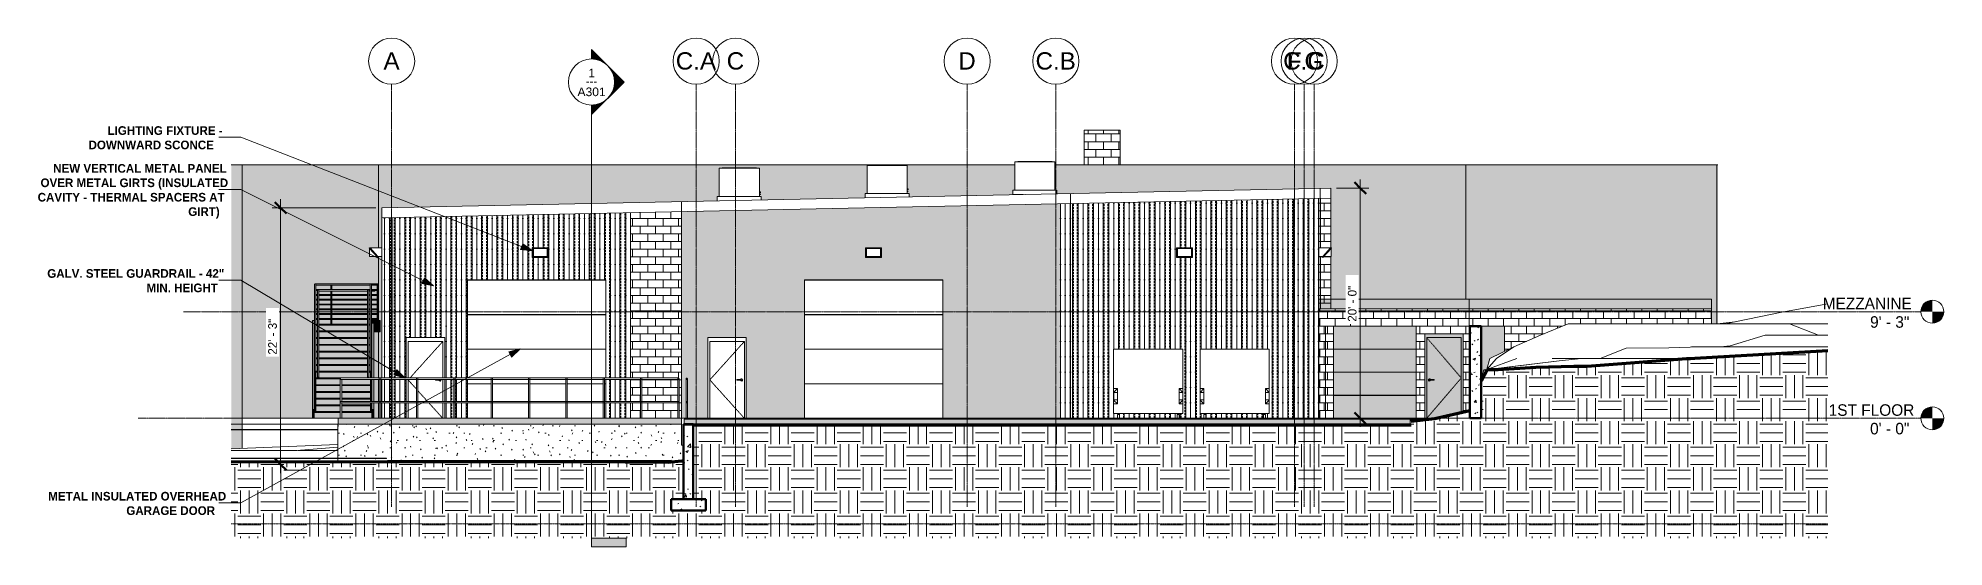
# Model space of a CAD drawing. Header units: inches. Extents: x -4221 to 4009, y -195 to 396.
# Drawn here: x -1157 to 826, y -134 to 396 of the extents above; entities that cross this region are included whole.
import ezdxf

# ---------------------------------------------------------------- set-up
doc = ezdxf.new("R2010")
doc.units = ezdxf.units.IN
doc.header["$MEASUREMENT"] = 0
for name, pattern in [('Aligning Line 1_8_', [0.25, 0.125, -0.125]), ('Dash 1_16_', [0.125, 0.0625, -0.0625]), ('Grid Line 1_2_', [0.875, 0.5, -0.125, 0.125, -0.125])]:
    doc.linetypes.add(name, pattern=pattern)
for name, color, linetype, lineweight in [('A-ANNO-DIMS', 211, 'Continuous', 9), ('A-ANNO-DIMS-96', 211, 'Continuous', 9), ('A-DOOR', 31, 'Continuous', 13), ('A-DOOR-FRAM', 31, 'Continuous', 9), ('A-FLOR-HRAL', 11, 'Continuous', 9), ('A-FLOR-LEVL', 51, 'Continuous', 9), ('A-ROOF', 132, 'Continuous', 13), ('A-WALL', 113, 'Continuous', 13), ('A-WALL-PATT', 111, 'Continuous', 20), ('C-BLDG-PADS', 91, 'Continuous', 9), ('C-PRKG', 3, 'Continuous', 9), ('C-TOPO', 7, 'Continuous', 9), ('E-LITE-EQPM', 33, 'Continuous', 9), ('G-ANNO-SYMB', 111, 'Aligning Line 1_8_', 9), ('G-ANNO-TEXT', 231, 'Continuous', 9), ('M-EQPM', 50, 'Continuous', 9), ('Q-SPCQ', 91, 'Continuous', 9), ('S-FNDN', 32, 'Continuous', 13), ('S-GRID', 1, 'Continuous', 9), ('S-GRID-IDEN', 1, 'Continuous', 9), ('S-STRS', 31, 'Continuous', 13)]:
    doc.layers.add(name, color=color, linetype=linetype, lineweight=lineweight)
doc.styles.add('Arial', font='arial.ttf', dxfattribs={"height": 18})
doc.styles.add('Arial_1', font='arial.ttf', dxfattribs={"height": 9})
doc.styles.add('Century Gothic', font='ufonts.com_century-gothic.ttf', dxfattribs={"height": 12})
doc.styles.add('Century Gothic_1', font='ufonts.com_century-gothic.ttf', dxfattribs={"height": 9})
doc.styles.add('Century Gothic_B', font='GOTHICB.TTF', dxfattribs={"height": 9})
doc.dimstyles.new('OD__1__Tol__', dxfattribs={"dimscale": 12, "dimtxt": 9.397514, "dimasz": 1, "dimexe": 0.75, "dimexo": 0.5, "dimgap": 0.125, "dimtad": 1, "dimdec": 0, "dimzin": 3, "dimdsep": 46, "dimlunit": 4, "dimtxsty": 'Century Gothic_1', "dimblk1": 'OBLIQUE', "dimblk2": 'OBLIQUE', "dimsah": 1, "dimcen": 0.09, "dimdle": 0.75, "dimazin": 0, "dimtfac": 1, "dimtdec": 4, "dimtix": 1, "dimtmove": 0, "dimatfit": 3, "dimfxl": 1, "dimtvp": 1, "dimtfill": 1, "dimfrac": 2, "dimtolj": 1, "dimtzin": 0, "dimarcsym": 2})
pattern_1 = [(0, (-306.5755, 0), (0, 8), []), (90, (-306.5755, 0), (-8, 8), [8, -8])]
pattern_2 = [(50, (-445.445, 0), (27.5427, -2.4099), [2.88, -31.68]), (355, (-445.445, 0), (-5.3278, 28.8843), [2.304, -25.344]), (100.451, (-443.15, -0.2), (22.2153, 26.4739), [2.448, -26.924]), (46.184, (-445.445, 7.68), (40.9819, -6.3564), [4.32, -47.52]), (96.636, (-442.03, 7.15), (35.8907, 37.4062), [3.671, -40.386]), (351.184, (-445.445, 7.68), (35.891, 37.4062), [3.456, -38.016]), (21, (-441.605, 5.76), (22.92104, -15.4607), [2.88, -31.68]), (326, (-441.605, 5.76), (9.3435, 27.8457), [2.304, -25.344]), (71.451, (-439.695, 4.472), (32.2648, 12.3844), [2.448, -26.924]), (37.5, (-445.445, 0), (0.46686, 12.78271), [1.267, -23.77, 1.267, -24.461, -25.44]), (37.5, (-445.445, 0), (0.46686, 12.78271), [-50.765, 1.267, -24.173]), (7.5, (-445.445, 0), (10.1016, 15.1451), [1.267, -13.402, 1.267, -23.194, -9.696]), (7.5, (-445.445, 0), (10.1016, 15.1451), [-39.13, 1.267, -8.429]), (327.5, (-454.008, 0), (20.49916, -0.86578), [1.267, -8.333, 1.267, -28.685, -39.744]), (327.5, (-454.008, 0), (20.49916, -0.86578), [-39.552, 1.267, -38.477]), (317.5, (-457.848, 0), (22.39478, 3.8443), [1.267, -11.213, 1.267, -18.624, -28.224]), (317.5, (-457.848, 0), (22.39478, 3.8443), [-32.371, 1.267, -26.957])]
pattern_3 = [(90, (-529.575, 0), (-16, 1e-15), [16, 0, 0, 0]), (90, (-535.575, 0), (-16, 1e-15), [16, 0, 0, 0]), (90, (-534.575, 0), (-16, 1e-15), [2.143, -13.857]), (90, (-540.575, 0), (-16, 1e-15), [16, 0, 0, 0]), (90, (-534.575, 3.214), (-16, 1e-15), [2.143, -13.857]), (90, (-534.575, 6.429), (-16, 1e-15), [2.143, -13.857]), (90, (-534.575, 9.643), (-16, 1e-15), [2.143, -13.857]), (90, (-534.575, 12.857), (-16, 1e-15), [2.143, -13.857]), (90, (-530.575, 0), (-16, 1e-15), [2.143, -13.857]), (90, (-530.575, 3.214), (-16, 1e-15), [2.143, -13.857]), (90, (-530.575, 6.429), (-16, 1e-15), [2.143, -13.857]), (90, (-530.575, 9.643), (-16, 1e-15), [2.143, -13.857]), (90, (-530.575, 12.857), (-16, 1e-15), [2.143, -13.857])]
pattern_4 = [(90, (181.29, 0), (-16, 1e-15), [16, 0, 0, 0]), (90, (175.29, 0), (-16, 1e-15), [16, 0, 0, 0]), (90, (176.29, 0), (-16, 1e-15), [2.143, -13.857]), (90, (170.29, 0), (-16, 1e-15), [16, 0, 0, 0]), (90, (176.29, 3.214), (-16, 1e-15), [2.143, -13.857]), (90, (176.29, 6.429), (-16, 1e-15), [2.143, -13.857]), (90, (176.29, 9.643), (-16, 1e-15), [2.143, -13.857]), (90, (176.29, 12.857), (-16, 1e-15), [2.143, -13.857]), (90, (180.29, 0), (-16, 1e-15), [2.143, -13.857]), (90, (180.29, 3.214), (-16, 1e-15), [2.143, -13.857]), (90, (180.29, 6.429), (-16, 1e-15), [2.143, -13.857]), (90, (180.29, 9.643), (-16, 1e-15), [2.143, -13.857]), (90, (180.29, 12.857), (-16, 1e-15), [2.143, -13.857])]
pattern_5 = [(90, (-77.147, 0), (-16, 1e-15), [16, 0, 0, 0]), (90, (-83.147, 0), (-16, 1e-15), [16, 0, 0, 0]), (90, (-82.147, 0), (-16, 1e-15), [2.143, -13.857]), (90, (-88.147, 0), (-16, 1e-15), [16, 0, 0, 0]), (90, (-82.147, 3.214), (-16, 1e-15), [2.143, -13.857]), (90, (-82.147, 6.429), (-16, 1e-15), [2.143, -13.857]), (90, (-82.147, 9.643), (-16, 1e-15), [2.143, -13.857]), (90, (-82.147, 12.857), (-16, 1e-15), [2.143, -13.857]), (90, (-78.147, 0), (-16, 1e-15), [2.143, -13.857]), (90, (-78.147, 3.214), (-16, 1e-15), [2.143, -13.857]), (90, (-78.147, 6.429), (-16, 1e-15), [2.143, -13.857]), (90, (-78.147, 9.643), (-16, 1e-15), [2.143, -13.857]), (90, (-78.147, 12.857), (-16, 1e-15), [2.143, -13.857])]
pattern_6 = [(0, (-445.445, 0), (24, 24), [24, -24]), (0, (-445.445, 9), (24, 24), [24, -24]), (0, (-445.445, 18), (24, 24), [24, -24]), (90, (-442.445, 21), (-24, 24), [24, -24]), (90, (-433.445, 21), (-24, 24), [24, -24]), (90, (-424.445, 21), (-24, 24), [24, -24])]

msp = doc.modelspace()

# ---------------------------------------------------------------- texts
at = {"layer": 'A-FLOR-LEVL', "char_height": 12, "attachment_point": 1, "style": 'Century Gothic'}
for s, insert, width in [('MEZZANINE', (700.1, 125.6), 109.989), ('9\' - 3"', (749.4, 106.3), 50.904), ('1ST FLOOR', (706.3, 14.6), 102.414), ('0\' - 0"', (749.4, -4.7), 50.904)]:
    msp.add_mtext(s, dxfattribs=dict(at, insert=insert, width=width))
at = {"layer": 'G-ANNO-SYMB', "linetype": 'Continuous', "char_height": 9, "attachment_point": 1}
for s, insert, width, style in [('1', (-584.5, 364), 8.484, 'Arial_1'), ('A301', (-595.8, 344.4), 35.754, 'Arial_1'), ('---', (-587.2, 355.5), 15.453, 'Century Gothic_1')]:
    msp.add_mtext(s, dxfattribs=dict(at, insert=insert, width=width, style=style))
at = {"layer": 'G-ANNO-TEXT', "char_height": 9, "attachment_point": 1, "style": 'Century Gothic_B'}
for s, insert, width in [('LIGHTING FIXTURE -', (-1084.8, 304.1), 140.289), ('DOWNWARD SCONCE', (-1104.6, 289.1), 164.226), ('NEW VERTICAL METAL PANEL', (-1141.4, 264.7), 208.767), ('OVER METAL GIRTS (INSULATED', (-1154.6, 249.7), 224.826), ('CAVITY - THERMAL SPACERS AT', (-1157.6, 234.7), 228.462), ('GIRT)', (-1000.9, 219.7), 38.481), ('GALV. STEEL GUARDRAIL - 42"', (-1147.6, 155.3), 216.342), ('MIN. HEIGHT', (-1044.3, 140.3), 91.203), ('METAL INSULATED OVERHEAD', (-1146.6, -76.6), 215.13), ('GARAGE DOOR', (-1065.3, -91.6), 116.655)]:
    msp.add_mtext(s, dxfattribs=dict(at, insert=insert, width=width))
at = {"layer": 'S-GRID-IDEN', "char_height": 18, "attachment_point": 1, "style": 'Arial'}
for s, insert, width in [('A', (-797.7, 381.1), 20.301), ('C.A', (-493.5, 381.1), 50.904), ('C', (-440.5, 381.1), 22.119), ('D', (-199.5, 381.1), 22.119), ('C.B', (-119.1, 381.1), 50.904), ('C.C', (138.6, 381.1), 52.722), ('F', (142.4, 381.1), 18.786), ('G', (160.8, 381.1), 23.937)]:
    msp.add_mtext(s, dxfattribs=dict(at, insert=insert, width=width))

# ---------------------------------------------------------------- blocks, each defined once
blk = doc.blocks.new('Door-Passage-Single-Flush - 36_ x 84_-1396078-BUILDING ELEVATION - WEST')
at = {"layer": 'A-DOOR'}
h = blk.add_hatch(color=254, dxfattribs=at)
h.paths.add_polyline_path([(-10683.2, 0), (-10674.3, 0), (-10647.2, 6), (-10647.2, 84), (-10683.2, 84), (-10683.2, 0.2)], flags=0)
h.paths.add_polyline_path([(-10680.4, 38.8), (-10680.7, 38.9), (-10680.9, 39), (-10681.2, 39.2), (-10681.4, 39.4), (-10681.5, 39.7), (-10681.5, 40), (-10681.5, 40.3), (-10681.4, 40.6), (-10681.1, 40.9), (-10680.9, 41), (-10680.7, 41.1), (-10680.4, 41.2), (-10680, 41.1), (-10679.8, 41), (-10679.4, 40.7), (-10679.3, 40.6), (-10679.2, 40.4), (-10675.5, 40.4), (-10675.5, 39.6), (-10679.2, 39.6), (-10679.3, 39.4), (-10679.5, 39.2), (-10679.8, 39), (-10680, 38.9)], flags=0)
h = blk.add_hatch(color=254, dxfattribs=at)
h.paths.add_polyline_path([(-10680.4, 38.8), (-10680, 38.9), (-10679.8, 39), (-10679.5, 39.2), (-10679.3, 39.4), (-10679.3, 39.6), (-10679.7, 39.6), (-10680, 40), (-10679.7, 40.4), (-10679.2, 40.4), (-10679.4, 40.7), (-10679.5, 40.8), (-10679.8, 41), (-10680, 41.1), (-10680.4, 41.2), (-10680.7, 41.1), (-10680.9, 41), (-10681.2, 40.8), (-10681.4, 40.6), (-10681.5, 40.3), (-10681.5, 40), (-10681.5, 39.7), (-10681.4, 39.4), (-10681.1, 39.1), (-10680.9, 39), (-10680.7, 38.9)], flags=0)
h.paths.add_polyline_path([(-10679.7, 39.6), (-10680, 39.6), (-10680.4, 39.6), (-10680.5, 39.7), (-10680.6, 39.8), (-10680.6, 40.2), (-10680.4, 40.4), (-10680.2, 40.4), (-10679.9, 40.3), (-10679.7, 40.3), (-10680, 40), (-10679.7, 39.6)], flags=0)
h.paths.add_polyline_path([(-10679.7, 39.8), (-10679.7, 40.1), (-10679.7, 40), (-10679.7, 39.9)], flags=0)
h = blk.add_hatch(color=254, dxfattribs=at)
h.paths.add_polyline_path([(-10679.9, 40), (-10679.7, 40), (-10679.7, 40.3), (-10679.7, 40.3), (-10680, 40), (-10679.9, 40)], flags=0)
h.paths.add_polyline_path([(-10680.5, 40), (-10680, 40), (-10679.7, 40.4), (-10680, 40.4), (-10680.3, 40.4), (-10680.5, 40.3), (-10680.6, 40.2), (-10680.6, 40), (-10680.5, 40)], flags=0)
h = blk.add_hatch(color=254, dxfattribs=at)
h.paths.add_polyline_path([(-10680.3, 39.6), (-10679.9, 39.7), (-10679.7, 39.7), (-10680, 40), (-10680.6, 40), (-10680.5, 39.7), (-10680.4, 39.6), (-10680.3, 39.6)], flags=0)
h.paths.add_polyline_path([(-10679.7, 39.6), (-10679.7, 39.9), (-10679.7, 40), (-10680, 40), (-10679.7, 39.7)], flags=0)
for points in [[(-10677.9, 40), (-10675.5, 40), (-10675.5, 40.4), (-10679.7, 40.4), (-10679.7, 40)], [(-10675.5, 39.6), (-10675.5, 40), (-10679.7, 40), (-10679.7, 39.6), (-10677.9, 39.6)]]:
    blk.add_hatch(color=254, dxfattribs=at).paths.add_polyline_path(points, flags=0)
at = {"layer": 'A-DOOR-FRAM', "lineweight": 13}
blk.add_hatch(color=254, dxfattribs=at).paths.add_polyline_path([(-10685.2, 0), (-10683.2, 0), (-10683.2, 84), (-10647.2, 84), (-10647.2, 6), (-10645.2, 6.5), (-10645.2, 88), (-10685.2, 88), (-10685.2, 0.2)], flags=0)
at = {"layer": 'A-DOOR', "linetype": 'Dash 1_16_', "lineweight": 9}
for p, q in [((-10683.2, 84), (-10647.2, 42)), ((-10647.2, 42), (-10683.2, 0))]:
    blk.add_line(p, q, dxfattribs=at)
at = {"layer": 'A-DOOR', "lineweight": 9}
for p, q in [((-10683.2, 84), (-10683.2, 0)), ((-10647.2, 84), (-10683.2, 84)), ((-10647.2, 6), (-10647.2, 84)), ((-10675.5, 40.4), (-10679.7, 40.4)), ((-10675.5, 40.4), (-10675.5, 40)), ((-10675.5, 40), (-10675.5, 39.6)), ((-10679.7, 39.6), (-10675.5, 39.6))]:
    blk.add_line(p, q, dxfattribs=at)
at = {"layer": 'A-DOOR', "lineweight": 9, "flags": 128}
for points in [[(-10679.7, 40.4), (-10679.7, 40.4), (-10679.7, 40.4), (-10679.7, 40.4), (-10679.8, 40.4), (-10679.8, 40.4), (-10679.8, 40.4), (-10679.8, 40.4), (-10679.8, 40.4), (-10679.9, 40.4), (-10679.9, 40.4), (-10679.9, 40.4), (-10679.9, 40.4), (-10680, 40.4), (-10680, 40.4), (-10680, 40.4), (-10680, 40.4), (-10680, 40.4), (-10680.1, 40.4), (-10680.1, 40.4), (-10680.1, 40.4), (-10680.1, 40.4), (-10680.1, 40.4), (-10680.1, 40.4), (-10680.1, 40.4), (-10680.2, 40.4), (-10680.2, 40.4), (-10680.2, 40.4), (-10680.2, 40.4), (-10680.2, 40.4), (-10680.2, 40.4), (-10680.2, 40.4), (-10680.2, 40.4), (-10680.2, 40.4), (-10680.2, 40.4), (-10680.2, 40.4), (-10680.3, 40.4), (-10680.3, 40.4), (-10680.3, 40.4), (-10680.3, 40.4)], [(-10680.3, 39.6), (-10680.3, 39.6), (-10680.3, 39.6), (-10680.3, 39.6), (-10680.2, 39.6), (-10680.2, 39.6), (-10680.2, 39.6), (-10680.2, 39.6), (-10680.2, 39.6), (-10680.2, 39.6), (-10680.2, 39.6), (-10680.2, 39.6), (-10680.2, 39.6), (-10680.2, 39.6), (-10680.2, 39.6), (-10680.2, 39.6), (-10680.1, 39.6), (-10680.1, 39.6), (-10680.1, 39.6), (-10680.1, 39.6), (-10680.1, 39.6), (-10680.1, 39.6), (-10680, 39.6), (-10680, 39.6), (-10680, 39.6), (-10680, 39.6), (-10680, 39.6), (-10679.9, 39.6), (-10679.9, 39.6), (-10679.9, 39.6), (-10679.9, 39.6), (-10679.9, 39.6), (-10679.8, 39.6), (-10679.8, 39.6), (-10679.8, 39.6), (-10679.8, 39.6), (-10679.7, 39.6), (-10679.7, 39.6), (-10679.7, 39.6), (-10679.7, 39.6), (-10679.7, 39.6)]]:
    blk.add_lwpolyline(points, dxfattribs=at)
at = {"layer": 'A-DOOR', "lineweight": 9}
for centre, radius, start, end in [((-10680.4, 40), 1.18, 19.6343, 180), ((-10680.4, 40), 1.18, 180, 340.4367), ((-10680.3, 40), 0.394, 150, 180), ((-10680.3, 40), 0.394, 180, 210), ((-10680.3, 40), 0.394, 90, 105), ((-10680.3, 40), 0.394, 255, 270)]:
    blk.add_arc(centre, radius, start, end, dxfattribs=at)
at = {"layer": 'A-DOOR-FRAM'}
for p, q in [((-10683.2, 0), (-10683.2, 84)), ((-10683.2, 84), (-10647.2, 84)), ((-10647.2, 6), (-10647.2, 84))]:
    blk.add_line(p, q, dxfattribs=at)
blk = doc.blocks.new('Door-Sectional_DesignersChoice_Amarr - 7_x8_-1261150-BUILDING ELEVATION - WEST')
at = {"layer": 'A-DOOR'}
for points in [[(-10780.2, 95.9), (-10694.2, 95.9), (-10694.2, 96), (-10780.2, 96)], [(-10780.2, 72), (-10694.2, 72), (-10694.2, 95.9), (-10780.2, 95.9)], [(-10780.2, 71.9), (-10694.2, 71.9), (-10694.2, 72), (-10780.2, 72)], [(-10780.2, 48), (-10694.2, 48), (-10694.2, 71.9), (-10780.2, 71.9)], [(-10780.2, 47.9), (-10694.2, 47.9), (-10694.2, 48), (-10780.2, 48)], [(-10780.2, 24), (-10694.2, 24), (-10694.2, 47.9), (-10780.2, 47.9), (-10780.2, 44.2)], [(-10780.2, 23.9), (-10694.2, 23.9), (-10694.2, 24), (-10780.2, 24)], [(-10780.2, 0), (-10694.2, 0), (-10694.2, 23.9), (-10780.2, 23.9)]]:
    blk.add_hatch(color=254, dxfattribs=at).paths.add_polyline_path(points, flags=0)
for p, q in [((-10694.2, 95.9), (-10780.2, 95.9)), ((-10780.2, 72), (-10694.2, 72)), ((-10694.2, 71.9), (-10780.2, 71.9)), ((-10780.2, 48), (-10694.2, 48)), ((-10694.2, 47.9), (-10780.2, 47.9)), ((-10780.2, 24), (-10694.2, 24)), ((-10694.2, 23.9), (-10780.2, 23.9))]:
    blk.add_line(p, q, dxfattribs=at)
blk = doc.blocks.new('Walls 1 - Walls 1-1277454-BUILDING ELEVATION - WEST')
at = {"layer": 'A-ROOF'}
h = blk.add_hatch(color=254, dxfattribs=at)
h.paths.add_polyline_path([(-11927.3, -31.9), (-11915.8, -31.4), (-11915.8, -12), (-11927.3, -12), (-11927.3, -31.1)], flags=0)
h.paths.add_polyline_path([(-11927.3, -11.5), (-11915.8, -11.5), (-11915.8, 264), (-11927.3, 264), (-11927.3, 44.2)], flags=0)
h = blk.add_hatch(color=254, dxfattribs=at)
h.paths.add_polyline_path([(-11842.9, 0), (-11842.9, 102), (-11840.9, 102), (-11840.9, 98), (-11840.7, 98), (-11840.6, 139.4), (-11840.6, 139.6), (-11840.4, 139.8), (-11840.3, 139.9), (-11840.1, 140), (-11839.7, 140), (-11782.6, 140), (-11782.4, 140.1), (-11782.3, 140.1), (-11782.1, 140.1), (-11781.9, 140), (-11775, 140), (-11774.8, 139.9), (-11774.6, 139.8), (-11774.5, 139.6), (-11774.4, 139.4), (-11774.4, 139.3), (-11774.4, 139.1), (-11774.5, 138.9), (-11774.7, 138.6), (-11774.9, 138.5), (-11775, 138.5), (-11774.9, 138.5), (-11774.6, 138.5), (-11774.6, 102), (-11774.1, 102), (-11774.1, 168.3), (-11774.8, 168.3), (-11774.7, 168.3), (-11774.9, 168.2), (-11774.6, 167.8), (-11774.9, 167.5), (-11775.8, 168.4), (-11783.4, 168.4), (-11783.4, 176.8), (-11783.4, 176.9), (-11783.7, 177.2), (-11783.3, 177.6), (-11783, 177.2), (-11782.9, 177.4), (-11783, 177.5), (-11774.1, 177.5), (-11774.1, 264), (-11915.8, 264), (-11915.8, 0), (-11849.4, 0)], flags=0)
h.paths.add_polyline_path([(-11774.1, 0), (-11774.1, 16), (-11778.9, 16), (-11778.9, 0)], flags=0)
h.paths.add_polyline_path([(-11774.1, 17.5), (-11774.1, 40.5), (-11778.9, 40.5), (-11778.9, 17.5), (-11778, 17.5)], flags=0)
h.paths.add_polyline_path([(-11774.1, 42), (-11774.1, 90), (-11778.9, 90), (-11778.9, 42), (-11778, 42)], flags=0)
h.paths.add_polyline_path([(-11822.6, 98), (-11785.7, 98), (-11785.7, 103), (-11822.6, 103), (-11822.6, 100.6)], flags=0)
h.paths.add_polyline_path([(-11837.7, 98), (-11837.7, 103), (-11839.2, 103), (-11839.2, 98)], flags=0)
h.paths.add_polyline_path([(-11836.2, 98), (-11823.6, 98), (-11823.6, 103), (-11836.2, 103), (-11836.2, 100.6)], flags=0)
h.paths.add_polyline_path([(-11784.2, 98), (-11782.7, 98), (-11782.7, 103), (-11784.2, 103), (-11784.2, 98.9)], flags=0)
h.paths.add_polyline_path([(-11780.9, 98), (-11780.9, 102), (-11775.6, 102), (-11775.6, 103), (-11781.2, 103), (-11781.2, 98)], flags=0)
h.paths.add_polyline_path([(-11823.6, 104), (-11823.6, 108), (-11836.2, 108), (-11836.2, 104)], flags=0)
h.paths.add_polyline_path([(-11782.7, 104), (-11782.7, 108), (-11784.2, 108), (-11784.2, 104), (-11782.9, 104)], flags=0)
h.paths.add_polyline_path([(-11797.5, 104), (-11785.7, 104), (-11785.7, 108), (-11822.6, 108), (-11822.6, 104), (-11810.5, 104)], flags=0)
h.paths.add_polyline_path([(-11837.7, 104), (-11837.7, 108), (-11839.2, 108), (-11839.2, 104)], flags=0)
h.paths.add_polyline_path([(-11775.6, 104), (-11775.6, 108), (-11781.2, 108), (-11781.2, 104), (-11778, 104)], flags=0)
h.paths.add_polyline_path([(-11836.2, 109), (-11823.6, 109), (-11823.6, 113), (-11836.2, 113), (-11836.2, 111.2)], flags=0)
h.paths.add_polyline_path([(-11788.9, 109), (-11785.7, 109), (-11785.7, 113), (-11822.6, 113), (-11822.6, 109), (-11791, 109)], flags=0)
h.paths.add_polyline_path([(-11782.7, 109), (-11782.7, 113), (-11784.2, 113), (-11784.2, 109), (-11782.9, 109)], flags=0)
h.paths.add_polyline_path([(-11839.2, 109), (-11837.7, 109), (-11837.7, 113), (-11839.2, 113), (-11839.2, 111.2)], flags=0)
h.paths.add_polyline_path([(-11781.2, 109), (-11775.6, 109), (-11775.6, 113), (-11781.2, 113), (-11781.2, 111.2)], flags=0)
h.paths.add_polyline_path([(-11791, 114), (-11785.7, 114), (-11785.7, 118), (-11822.6, 118), (-11822.6, 114), (-11797.5, 114)], flags=0)
h.paths.add_polyline_path([(-11837.7, 114), (-11837.7, 118), (-11839.2, 118), (-11839.2, 114)], flags=0)
h.paths.add_polyline_path([(-11823.6, 114), (-11823.6, 118), (-11836.2, 118), (-11836.2, 114), (-11830, 114)], flags=0)
h.paths.add_polyline_path([(-11778, 114), (-11775.6, 114), (-11775.6, 118), (-11781.2, 118), (-11781.2, 114)], flags=0)
h.paths.add_polyline_path([(-11782.7, 114), (-11782.7, 118), (-11784.2, 118), (-11784.2, 114)], flags=0)
h.paths.add_polyline_path([(-11791.6, 119), (-11785.7, 119), (-11785.7, 123), (-11822.6, 123), (-11822.6, 119), (-11796.8, 119)], flags=0)
h.paths.add_polyline_path([(-11836.2, 119), (-11823.6, 119), (-11823.6, 123), (-11836.2, 123), (-11836.2, 121.8)], flags=0)
h.paths.add_polyline_path([(-11775.6, 119), (-11775.6, 123), (-11781.2, 123), (-11781.2, 119), (-11778, 119)], flags=0)
h.paths.add_polyline_path([(-11782.7, 119), (-11782.7, 123), (-11784.2, 123), (-11784.2, 119)], flags=0)
h.paths.add_polyline_path([(-11839.2, 119), (-11837.7, 119), (-11837.7, 123), (-11839.2, 123), (-11839.2, 121.8)], flags=0)
h.paths.add_polyline_path([(-11775.6, 124), (-11775.6, 128), (-11781.2, 128), (-11781.2, 124), (-11778, 124)], flags=0)
h.paths.add_polyline_path([(-11839.2, 124), (-11837.7, 124), (-11837.7, 128), (-11839.2, 128), (-11839.2, 125.3)], flags=0)
h.paths.add_polyline_path([(-11830, 124), (-11823.6, 124), (-11823.6, 128), (-11836.2, 128), (-11836.2, 124)], flags=0)
h.paths.add_polyline_path([(-11784.2, 124), (-11782.7, 124), (-11782.7, 128), (-11784.2, 128), (-11784.2, 125.3)], flags=0)
h.paths.add_polyline_path([(-11822.6, 124), (-11785.7, 124), (-11785.7, 128), (-11822.6, 128), (-11822.6, 125.3)], flags=0)
h.paths.add_polyline_path([(-11786.2, 129), (-11785.7, 129), (-11785.7, 132.5), (-11822.6, 132.5), (-11822.6, 129), (-11787.5, 129)], flags=0)
h.paths.add_polyline_path([(-11775.6, 129), (-11775.6, 133), (-11777.4, 133), (-11777.5, 132.9), (-11777.6, 132.7), (-11777.8, 132.6), (-11778, 132.5), (-11778.3, 132.5), (-11781.2, 132.5), (-11781.2, 129), (-11778, 129)], flags=0)
h.paths.add_polyline_path([(-11784.2, 129), (-11782.7, 129), (-11782.7, 132.5), (-11784.2, 132.5), (-11784.2, 130.6)], flags=0)
h.paths.add_polyline_path([(-11836.2, 129), (-11823.6, 129), (-11823.6, 132.5), (-11836.2, 132.5), (-11836.2, 132.3)], flags=0)
h.paths.add_polyline_path([(-11838.2, 129), (-11837.7, 129), (-11837.7, 133), (-11839.2, 133), (-11839.2, 129)], flags=0)
h.paths.add_polyline_path([(-11836.7, 134), (-11823.6, 134), (-11823.6, 138.5), (-11839.2, 138.5), (-11839.2, 134), (-11836.9, 134)], flags=0)
h.paths.add_polyline_path([(-11780.5, 134), (-11775.6, 134), (-11775.6, 138.5), (-11781.2, 138.5), (-11781.2, 134)], flags=0)
h.paths.add_polyline_path([(-11787.8, 134), (-11782.7, 134), (-11782.7, 138.5), (-11822.6, 138.5), (-11822.6, 134), (-11791, 134)], flags=0)
for points in [[(-10642.4, 124), (-10642.4, 264), (-10643, 264), (-10643, 124)], [(-10386.8, 98.4), (-10381.4, 98.4), (-10381.4, 264), (-10642.4, 264), (-10642.4, 124), (-10386.8, 124), (-10386.8, 100.6)], [(-10381.4, 98.4), (-10380.8, 98.4), (-10380.1, 98.5), (-10380.1, 264), (-10381.4, 264), (-10381.4, 100.6)]]:
    blk.add_hatch(color=254, dxfattribs=at).paths.add_polyline_path(points, flags=0)
for p, q in [((-11927.3, 264), (-11915.8, 264)), ((-11915.8, 264), (-11774.1, 264)), ((-11915.8, 264), (-11915.8, -11.5)), ((-11774.1, 177.5), (-11774.1, 264)), ((-10643, 264), (-10642.4, 264)), ((-10642.4, 264), (-10381.4, 264)), ((-10642.4, 124), (-10642.4, 264)), ((-10381.4, 264), (-10380.1, 264)), ((-10381.4, 98.4), (-10381.4, 264)), ((-11774.1, 102), (-11774.1, 168.3)), ((-11774.1, 42), (-11774.1, 90)), ((-11774.1, 17.5), (-11774.1, 40.5)), ((-11774.1, 0), (-11774.1, 16)), ((-11915.8, -12), (-11915.8, -31.4))]:
    blk.add_line(p, q, dxfattribs=at)
blk = doc.blocks.new('Door-Sectional_DesignersChoice_Amarr - 16_x8_-1344022-BUILDING ELEVATION - WEST')
at = {"layer": 'A-DOOR'}
for p, q in [((-11537.5, 143.9), (-11681.5, 143.9)), ((-11681.5, 108), (-11537.5, 108)), ((-11537.5, 107.9), (-11681.5, 107.9)), ((-11681.5, 72), (-11537.5, 72)), ((-11537.5, 71.9), (-11681.5, 71.9)), ((-11681.5, 36), (-11656.8, 36)), ((-11656.8, 35.9), (-11681.5, 35.9)), ((-11655.3, 36), (-11618, 36)), ((-11618, 35.9), (-11655.3, 35.9)), ((-11616.5, 36), (-11579.1, 36)), ((-11579.1, 35.9), (-11616.5, 35.9)), ((-11577.6, 36), (-11540.3, 36)), ((-11540.3, 35.9), (-11577.6, 35.9)), ((-11538.8, 36), (-11537.5, 36)), ((-11537.5, 35.9), (-11538.8, 35.9))]:
    blk.add_line(p, q, dxfattribs=at)
blk = doc.blocks.new('Railing - Lapeyre - 1 1_2_ Post-1355937-BUILDING ELEVATION - WEST')
at = {"layer": 'A-FLOR-HRAL'}
for p, q in [((-11501.5, 41.3), (-11501.5, 0)), ((-11500, 0), (-11500, 41.3))]:
    blk.add_line(p, q, dxfattribs=at)
blk = doc.blocks.new('Railing - Lapeyre - 1 1_2_ Post-V12-BUILDING ELEVATION - WEST')
at = {"layer": 'A-FLOR-HRAL'}
for p, q in [((-11813.9, 41.3), (-11813.9, 0)), ((-11812.4, 17.5), (-11812.4, 40.5)), ((-11812.4, 0), (-11812.4, 16))]:
    blk.add_line(p, q, dxfattribs=at)
blk = doc.blocks.new('Railing - Lapeyre - 1 1_2_ Post-V13-BUILDING ELEVATION - WEST')
at = {"layer": 'A-FLOR-HRAL'}
for p, q in [((-11462.6, 41.3), (-11462.6, 0)), ((-11461.9, 41.3), (-11461.1, 41.3)), ((-11461.1, 0), (-11461.1, 41.3))]:
    blk.add_line(p, q, dxfattribs=at)
blk = doc.blocks.new('Railing - Railing-1339868-BUILDING ELEVATION - WEST')
at = {"layer": 'A-FLOR-HRAL'}
for p, q in [((-11461.9, 42), (-11813.1, 42)), ((-11813.1, 40.5), (-11461.9, 40.5)), ((-11461.9, 42), (-11461.9, 41.2)), ((-11461.9, 17.5), (-11813.1, 17.5)), ((-11813.1, 16), (-11461.9, 16))]:
    blk.add_line(p, q, dxfattribs=at)
for points, knots in [([(-11813.9, 41.2), (-11813.9, 41.3), (-11813.9, 41.4), (-11813.8, 41.5), (-11813.8, 41.6), (-11813.8, 41.7), (-11813.7, 41.7), (-11813.7, 41.8), (-11813.6, 41.8), (-11813.5, 41.9), (-11813.5, 41.9), (-11813.4, 41.9), (-11813.4, 42), (-11813.3, 42), (-11813.3, 42), (-11813.2, 42), (-11813.2, 42), (-11813.2, 42), (-11813.1, 42)], [0, 0, 0, 0, 0.0833333, 0.125, 0.1666667, 0.2083333, 0.2291667, 0.25, 0.2916667, 0.3333333, 0.3541667, 0.375, 0.3958333, 0.4166667, 0.4375, 0.4583333, 0.4791667, 0.5, 0.5, 0.5, 0.5]), ([(-11813.1, 40.5), (-11813.2, 40.5), (-11813.2, 40.5), (-11813.2, 40.5), (-11813.3, 40.5), (-11813.3, 40.5), (-11813.4, 40.5), (-11813.4, 40.6), (-11813.5, 40.6), (-11813.5, 40.6), (-11813.6, 40.6), (-11813.6, 40.7), (-11813.7, 40.7), (-11813.7, 40.8), (-11813.8, 40.8), (-11813.8, 40.9), (-11813.8, 41), (-11813.9, 41.1), (-11813.9, 41.2), (-11813.9, 41.2)], [0.5, 0.5, 0.5, 0.5, 0.5208333, 0.5416667, 0.5625, 0.5833333, 0.6041667, 0.625, 0.6458333, 0.6666667, 0.6875, 0.7083333, 0.75, 0.7708333, 0.7916667, 0.8333333, 0.875, 0.9166667, 1, 1, 1, 1]), ([(-11813.9, 16.7), (-11813.9, 16.8), (-11813.9, 16.9), (-11813.8, 17), (-11813.8, 17.1), (-11813.8, 17.2), (-11813.7, 17.2), (-11813.7, 17.3), (-11813.6, 17.3), (-11813.5, 17.4), (-11813.5, 17.4), (-11813.4, 17.4), (-11813.4, 17.5), (-11813.3, 17.5), (-11813.3, 17.5), (-11813.2, 17.5), (-11813.2, 17.5), (-11813.2, 17.5), (-11813.1, 17.5)], [0, 0, 0, 0, 0.0833333, 0.125, 0.1666667, 0.2083333, 0.2291667, 0.25, 0.2916667, 0.3333333, 0.3541667, 0.375, 0.3958333, 0.4166667, 0.4375, 0.4583333, 0.4791667, 0.5, 0.5, 0.5, 0.5]), ([(-11813.1, 16), (-11813.2, 16), (-11813.2, 16), (-11813.2, 16), (-11813.3, 16), (-11813.3, 16), (-11813.4, 16), (-11813.4, 16.1), (-11813.5, 16.1), (-11813.5, 16.1), (-11813.6, 16.1), (-11813.6, 16.2), (-11813.7, 16.2), (-11813.7, 16.3), (-11813.8, 16.3), (-11813.8, 16.4), (-11813.8, 16.5), (-11813.9, 16.6), (-11813.9, 16.7), (-11813.9, 16.7)], [0.5, 0.5, 0.5, 0.5, 0.5208333, 0.5416667, 0.5625, 0.5833333, 0.6041667, 0.625, 0.6458333, 0.6666667, 0.6875, 0.7083333, 0.75, 0.7708333, 0.7916667, 0.8333333, 0.875, 0.9166667, 1, 1, 1, 1])]:
    blk.add_open_spline(points, degree=3, knots=knots, dxfattribs=at)
for name, p in [('Railing - Lapeyre - 1 1_2_ Post-V12-BUILDING ELEVATION - WEST', (0, 0)), ('Railing - Lapeyre - 1 1_2_ Post-1355937-BUILDING ELEVATION - WEST', (-271.8, 0)), ('Railing - Lapeyre - 1 1_2_ Post-1355937-BUILDING ELEVATION - WEST', (-233, 0)), ('Railing - Lapeyre - 1 1_2_ Post-1355937-BUILDING ELEVATION - WEST', (-194.2, 0)), ('Railing - Lapeyre - 1 1_2_ Post-1355937-BUILDING ELEVATION - WEST', (-155.3, 0)), ('Railing - Lapeyre - 1 1_2_ Post-1355937-BUILDING ELEVATION - WEST', (-116.5, 0)), ('Railing - Lapeyre - 1 1_2_ Post-1355937-BUILDING ELEVATION - WEST', (-77.7, 0)), ('Railing - Lapeyre - 1 1_2_ Post-1355937-BUILDING ELEVATION - WEST', (-38.8, 0)), ('Railing - Lapeyre - 1 1_2_ Post-1355937-BUILDING ELEVATION - WEST', (0, 0)), ('Railing - Lapeyre - 1 1_2_ Post-V13-BUILDING ELEVATION - WEST', (0, 0))]:
    blk.add_blockref(name, p)
blk = doc.blocks.new('Railing - Lapeyre - 1 1_2_ Post-V14-BUILDING ELEVATION - WEST')
at = {"layer": 'A-FLOR-HRAL'}
for p, q in [((-11454, 41.3), (-11454, -1)), ((-11452.5, -1), (-11452.5, 41.3))]:
    blk.add_line(p, q, dxfattribs=at)
blk = doc.blocks.new('Railing - Railing-1341484-BUILDING ELEVATION - WEST')
at = {"layer": 'A-FLOR-HRAL'}
for centre, start, end in [((-11453.3, 41.2), 360, 180), ((-11453.3, 41.2), 180, 360), ((-11453.3, 16.8), 360, 180), ((-11453.3, 16.8), 180, 360)]:
    blk.add_arc(centre, 0.75, start, end, dxfattribs=at)
blk.add_blockref('Railing - Lapeyre - 1 1_2_ Post-V14-BUILDING ELEVATION - WEST', (0, 0))
blk = doc.blocks.new('Condensing Unit - Air Cooled - DX - 6-10 Tons - 6 Tons-1352867-BUILDING ELEVATION - WEST')
at = {"layer": 'M-EQPM'}
for p, q in [((-11265.7, 263.3), (-11265.7, 233.9)), ((-11223.9, 263.3), (-11265.7, 263.3)), ((-11262.8, 263.7), (-11262.8, 263.3)), ((-11262.7, 263.7), (-11251.8, 263.7)), ((-11251.8, 263.7), (-11240.8, 263.7)), ((-11240.8, 263.7), (-11237.8, 263.7)), ((-11240.8, 263.3), (-11240.8, 263.7)), ((-11237.8, 263.7), (-11226.9, 263.7)), ((-11226.8, 263.3), (-11226.8, 263.7)), ((-11223.9, 233.9), (-11223.9, 263.3)), ((-11222.9, 238.9), (-11223.9, 238.9)), ((-11222.9, 238.9), (-11222.9, 238.3)), ((-11222.9, 238.3), (-11222.9, 237.7)), ((-11267.7, 233.9), (-11221.9, 233.9)), ((-11267.7, 229.6), (-11267.7, 233.9)), ((-11223.9, 237.7), (-11222.9, 237.7)), ((-11222.9, 236.3), (-11223.9, 236.3)), ((-11223.9, 236), (-11222.9, 236)), ((-11222.9, 236.3), (-11222.9, 236.1)), ((-11222.9, 236.1), (-11222.9, 236)), ((-11221.9, 230.6), (-11221.9, 233.9))]:
    blk.add_line(p, q, dxfattribs=at)
blk = doc.blocks.new('Condensing Unit - Air Cooled - DX - 6-10 Tons - 6 Tons-V15-BUILDING ELEVATION - WEST')
at = {"layer": 'M-EQPM'}
for p, q in [((-11419.5, 260.4), (-11419.5, 231)), ((-11377.7, 260.4), (-11419.5, 260.4)), ((-11416.5, 260.7), (-11416.5, 260.4)), ((-11416.5, 260.7), (-11405.5, 260.7)), ((-11405.5, 260.7), (-11394.6, 260.7)), ((-11394.6, 260.7), (-11391.6, 260.7)), ((-11394.5, 260.4), (-11394.5, 260.7)), ((-11391.6, 260.7), (-11380.7, 260.7)), ((-11380.6, 260.4), (-11380.6, 260.7)), ((-11377.7, 231), (-11377.7, 260.4)), ((-11421.5, 231), (-11375.7, 231)), ((-11421.5, 226.4), (-11421.5, 231)), ((-11376.7, 235.9), (-11377.7, 235.9)), ((-11377.7, 234.8), (-11376.7, 234.8)), ((-11376.7, 233.4), (-11377.7, 233.4)), ((-11377.7, 233), (-11376.7, 233)), ((-11376.7, 235.9), (-11376.7, 235.3)), ((-11376.7, 235.3), (-11376.7, 234.8)), ((-11376.7, 233.4), (-11376.7, 233.2)), ((-11376.7, 233.2), (-11376.7, 233)), ((-11375.7, 227.4), (-11375.7, 231))]:
    blk.add_line(p, q, dxfattribs=at)
blk = doc.blocks.new('Condensing Unit - Air Cooled - DX - 6-10 Tons - 6 Tons-V16-BUILDING ELEVATION - WEST')
at = {"layer": 'M-EQPM'}
for p, q in [((-11111.9, 267), (-11111.9, 237.6)), ((-11070.1, 267), (-11111.9, 267)), ((-11109, 267.4), (-11109, 267)), ((-11108.9, 267.4), (-11098, 267.4)), ((-11098, 267.4), (-11087.1, 267.4)), ((-11087.1, 267.4), (-11084.1, 267.4)), ((-11087, 267), (-11087, 267.4)), ((-11084.1, 267.4), (-11073.1, 267.4)), ((-11073.1, 267), (-11073.1, 267.4)), ((-11070.1, 237.6), (-11070.1, 267)), ((-11069.1, 242.6), (-11070.1, 242.6)), ((-11070.1, 241.5), (-11069.1, 241.5)), ((-11069.1, 240), (-11070.1, 240)), ((-11070.1, 239.7), (-11069.1, 239.7)), ((-11069.1, 242.6), (-11069.1, 242)), ((-11069.1, 242), (-11069.1, 241.5)), ((-11069.1, 240), (-11069.1, 239.9)), ((-11069.1, 239.9), (-11069.1, 239.7)), ((-11113.9, 237.6), (-11068.1, 237.6)), ((-11113.9, 233), (-11113.9, 237.6)), ((-11103.1, 233), (-11113.9, 233)), ((-11068.1, 233.8), (-11068.1, 237.6))]:
    blk.add_line(p, q, dxfattribs=at)
blk = doc.blocks.new('Door-Passage-Single-Flush - 36_ x 80_-1396074-BUILDING ELEVATION - WEST')
at = {"layer": 'A-DOOR', "lineweight": 9}
for p, q in [((-11707.2, 80), (-11743.2, 80)), ((-11743.2, 80), (-11743.2, 42)), ((-11707.2, 42), (-11707.2, 80)), ((-11743.2, 40.5), (-11743.2, 17.5)), ((-11710.8, 40.4), (-11714.9, 40.4)), ((-11714.9, 40), (-11714.9, 40.4)), ((-11714.9, 39.6), (-11714.9, 40)), ((-11707.2, 17.5), (-11707.2, 40.5)), ((-11714.9, 39.6), (-11710.8, 39.6)), ((-11743.2, 16), (-11743.2, 0)), ((-11707.2, 0), (-11707.2, 16))]:
    blk.add_line(p, q, dxfattribs=at)
at = {"layer": 'A-DOOR', "linetype": 'Dash 1_16_', "lineweight": 9}
for p, q in [((-11707.2, 80), (-11741.4, 42)), ((-11742.8, 40.5), (-11743.2, 40)), ((-11743.2, 40), (-11734.5, 30.3)), ((-11733, 28.6), (-11723, 17.5)), ((-11721.6, 16), (-11707.2, 0))]:
    blk.add_line(p, q, dxfattribs=at)
at = {"layer": 'A-DOOR', "lineweight": 9, "flags": 128}
for points in [[(-11710.2, 40.4), (-11710.2, 40.4), (-11710.2, 40.4), (-11710.2, 40.4), (-11710.2, 40.4), (-11710.2, 40.4), (-11710.2, 40.4), (-11710.2, 40.4), (-11710.2, 40.4), (-11710.2, 40.4), (-11710.2, 40.4), (-11710.2, 40.4), (-11710.2, 40.4), (-11710.2, 40.4), (-11710.3, 40.4), (-11710.3, 40.4), (-11710.3, 40.4), (-11710.3, 40.4), (-11710.3, 40.4), (-11710.3, 40.4), (-11710.3, 40.4), (-11710.4, 40.4), (-11710.4, 40.4), (-11710.4, 40.4), (-11710.4, 40.4), (-11710.4, 40.4), (-11710.5, 40.4), (-11710.5, 40.4), (-11710.5, 40.4), (-11710.5, 40.4), (-11710.5, 40.4), (-11710.6, 40.4), (-11710.6, 40.4), (-11710.6, 40.4), (-11710.6, 40.4), (-11710.7, 40.4), (-11710.7, 40.4), (-11710.7, 40.4), (-11710.7, 40.4), (-11710.7, 40.4), (-11710.8, 40.4)], [(-11710.8, 39.6), (-11710.7, 39.6), (-11710.7, 39.6), (-11710.7, 39.6), (-11710.7, 39.6), (-11710.6, 39.6), (-11710.6, 39.6), (-11710.6, 39.6), (-11710.6, 39.6), (-11710.5, 39.6), (-11710.5, 39.6), (-11710.5, 39.6), (-11710.5, 39.6), (-11710.5, 39.6), (-11710.4, 39.6), (-11710.4, 39.6), (-11710.4, 39.6), (-11710.4, 39.6), (-11710.4, 39.6), (-11710.3, 39.6), (-11710.3, 39.6), (-11710.3, 39.6), (-11710.3, 39.6), (-11710.3, 39.6), (-11710.3, 39.6), (-11710.3, 39.6), (-11710.2, 39.6), (-11710.2, 39.6), (-11710.2, 39.6), (-11710.2, 39.6), (-11710.2, 39.6), (-11710.2, 39.6), (-11710.2, 39.6), (-11710.2, 39.6), (-11710.2, 39.6), (-11710.2, 39.6), (-11710.2, 39.6), (-11710.2, 39.6), (-11710.2, 39.6), (-11710.2, 39.6)]]:
    blk.add_lwpolyline(points, dxfattribs=at)
at = {"layer": 'A-DOOR', "lineweight": 9}
for centre, radius, start, end in [((-11710.1, 40), 1.18, 154.3773, 160.3657), ((-11710.1, 40), 1.18, 199.5633, 360), ((-11710.2, 40), 0.394, 75, 90), ((-11710.2, 40), 0.394, 0, 30), ((-11710.2, 40), 0.394, 330, 0), ((-11710.1, 40), 1.18, 360, 25.6308), ((-11710.2, 40), 0.394, 270, 285)]:
    blk.add_arc(centre, radius, start, end, dxfattribs=at)
at = {"layer": 'A-DOOR-FRAM'}
for p, q in [((-11743.2, 80), (-11743.2, 42)), ((-11743.2, 80), (-11707.2, 80)), ((-11707.2, 80), (-11707.2, 42)), ((-11743.2, 40.5), (-11743.2, 17.5)), ((-11707.2, 40.5), (-11707.2, 17.5)), ((-11743.2, 16), (-11743.2, 0)), ((-11707.2, 16), (-11707.2, 0))]:
    blk.add_line(p, q, dxfattribs=at)
blk = doc.blocks.new('Trash_Bin_3753 - 6-Yard Bin-1391954-BUILDING ELEVATION - WEST')
at = {"layer": 'Q-SPCQ'}
for p, q in [((-11009, 31), (-11009, 72)), ((-11009, 72), (-10937, 72)), ((-10937, 72), (-10937, 31)), ((-11009, 27), (-11009, 31)), ((-11009, 31), (-11005, 31)), ((-11009, 27), (-11005, 31)), ((-11009, 19), (-11009, 27)), ((-11005.1, 26.9), (-11008.9, 26.9)), ((-11008.9, 26.9), (-11008.9, 19.1)), ((-11005.1, 19.1), (-11005.1, 26.9)), ((-11005, 31), (-11005, 15)), ((-10941, 15), (-10941, 31)), ((-10941, 31), (-10937, 31)), ((-10941, 31), (-10937, 27)), ((-10937.1, 26.9), (-10940.9, 26.9)), ((-10940.9, 26.9), (-10940.9, 19.1)), ((-10937.1, 19.1), (-10937.1, 26.9)), ((-10937, 31), (-10937, 27)), ((-10937, 27), (-10937, 19)), ((-11009, 15), (-11009, 19)), ((-11005, 15), (-11009, 19)), ((-11009, 5), (-11009, 15)), ((-11005, 15), (-11009, 15)), ((-11009, 5), (-10937, 5)), ((-11008.9, 19.1), (-11005.1, 19.1)), ((-11003, 4), (-11005, 4)), ((-11005, 2), (-11005, 4)), ((-11005, 0), (-11005, 2)), ((-11005, 0), (-11003, 0)), ((-11003, 4), (-11003, 2)), ((-11003, 2), (-11003, 0)), ((-10941, 4), (-10943, 4)), ((-10943, 2), (-10943, 4)), ((-10943, 0), (-10943, 2)), ((-10937, 19), (-10941, 15)), ((-10937, 15), (-10941, 15)), ((-10941, 4), (-10941, 2)), ((-10941, 2), (-10941, 0)), ((-10940.9, 19.1), (-10937.1, 19.1)), ((-10937, 19), (-10937, 15)), ((-10937, 15), (-10937, 5)), ((-10943, 0), (-10941, 0))]:
    blk.add_line(p, q, dxfattribs=at)
blk = doc.blocks.new('Door-Sectional_DesignersChoice_Amarr - 16_x8_-V17-BUILDING ELEVATION - WEST')
at = {"layer": 'A-DOOR'}
for p, q in [((-11186.8, 143.9), (-11330.8, 143.9)), ((-11330.8, 108), (-11186.8, 108)), ((-11186.8, 107.9), (-11330.8, 107.9)), ((-11330.8, 72), (-11186.8, 72)), ((-11186.8, 71.9), (-11330.8, 71.9)), ((-11330.8, 36), (-11186.8, 36)), ((-11186.8, 35.9), (-11330.8, 35.9)), ((-11330.8, 0), (-11186.8, 0))]:
    blk.add_line(p, q, dxfattribs=at)
blk = doc.blocks.new('Door-Passage-Single-Flush - 36_ x 80_-V18-BUILDING ELEVATION - WEST')
at = {"layer": 'A-DOOR', "linetype": 'Dash 1_16_', "lineweight": 9}
for p, q in [((-11393.3, 80), (-11429.3, 40)), ((-11429.3, 40), (-11393.3, 0))]:
    blk.add_line(p, q, dxfattribs=at)
at = {"layer": 'A-DOOR', "lineweight": 9}
for p, q in [((-11393.3, 80), (-11429.3, 80)), ((-11429.3, 80), (-11429.3, 0)), ((-11393.3, 0), (-11393.3, 80)), ((-11396.9, 40.4), (-11401, 40.4)), ((-11401, 40), (-11401, 40.4)), ((-11401, 39.6), (-11401, 40)), ((-11401, 39.6), (-11396.9, 39.6)), ((-11429.3, 0), (-11393.3, 0))]:
    blk.add_line(p, q, dxfattribs=at)
at = {"layer": 'A-DOOR', "lineweight": 9, "flags": 128}
for points in [[(-11396.3, 40.4), (-11396.3, 40.4), (-11396.3, 40.4), (-11396.3, 40.4), (-11396.3, 40.4), (-11396.3, 40.4), (-11396.3, 40.4), (-11396.3, 40.4), (-11396.3, 40.4), (-11396.3, 40.4), (-11396.3, 40.4), (-11396.3, 40.4), (-11396.4, 40.4), (-11396.4, 40.4), (-11396.4, 40.4), (-11396.4, 40.4), (-11396.4, 40.4), (-11396.4, 40.4), (-11396.4, 40.4), (-11396.4, 40.4), (-11396.5, 40.4), (-11396.5, 40.4), (-11396.5, 40.4), (-11396.5, 40.4), (-11396.5, 40.4), (-11396.6, 40.4), (-11396.6, 40.4), (-11396.6, 40.4), (-11396.6, 40.4), (-11396.6, 40.4), (-11396.7, 40.4), (-11396.7, 40.4), (-11396.7, 40.4), (-11396.7, 40.4), (-11396.8, 40.4), (-11396.8, 40.4), (-11396.8, 40.4), (-11396.8, 40.4), (-11396.8, 40.4), (-11396.9, 40.4), (-11396.9, 40.4)], [(-11396.9, 39.6), (-11396.9, 39.6), (-11396.8, 39.6), (-11396.8, 39.6), (-11396.8, 39.6), (-11396.8, 39.6), (-11396.7, 39.6), (-11396.7, 39.6), (-11396.7, 39.6), (-11396.7, 39.6), (-11396.6, 39.6), (-11396.6, 39.6), (-11396.6, 39.6), (-11396.6, 39.6), (-11396.6, 39.6), (-11396.5, 39.6), (-11396.5, 39.6), (-11396.5, 39.6), (-11396.5, 39.6), (-11396.5, 39.6), (-11396.5, 39.6), (-11396.4, 39.6), (-11396.4, 39.6), (-11396.4, 39.6), (-11396.4, 39.6), (-11396.4, 39.6), (-11396.4, 39.6), (-11396.4, 39.6), (-11396.3, 39.6), (-11396.3, 39.6), (-11396.3, 39.6), (-11396.3, 39.6), (-11396.3, 39.6), (-11396.3, 39.6), (-11396.3, 39.6), (-11396.3, 39.6), (-11396.3, 39.6), (-11396.3, 39.6), (-11396.3, 39.6), (-11396.3, 39.6)]]:
    blk.add_lwpolyline(points, dxfattribs=at)
at = {"layer": 'A-DOOR', "lineweight": 9}
for centre, radius, start, end in [((-11396.2, 40), 1.18, 360, 160.3657), ((-11396.2, 40), 1.18, 199.5633, 360), ((-11396.3, 40), 0.394, 75, 90), ((-11396.3, 40), 0.394, 0, 30), ((-11396.3, 40), 0.394, 330, 0), ((-11396.3, 40), 0.394, 270, 285)]:
    blk.add_arc(centre, radius, start, end, dxfattribs=at)
at = {"layer": 'A-DOOR-FRAM'}
for p, q in [((-11429.3, 80), (-11429.3, 0)), ((-11429.3, 80), (-11393.3, 80)), ((-11393.3, 80), (-11393.3, 0)), ((-11429.3, 0), (-11431.3, 0)), ((-11393.3, 0), (-11391.3, 0))]:
    blk.add_line(p, q, dxfattribs=at)
blk = doc.blocks.new('Railing - 1_-1447362-BUILDING ELEVATION - WEST')
at = {"layer": 'A-FLOR-HRAL'}
h = blk.add_hatch(color=7, dxfattribs=at)
h.paths.add_polyline_path([(-11823.1, 128.5), (-11823.1, 132.5), (-11823.6, 132.5), (-11823.6, 129), (-11823.5, 128.9), (-11823.3, 128.7), (-11823.2, 128.6)], flags=0)
h.paths.add_polyline_path([(-11823.1, 123.5), (-11823.1, 128.5), (-11823.2, 128.4), (-11823.5, 128.1), (-11823.6, 128), (-11823.6, 124), (-11823.5, 123.9), (-11823.3, 123.7), (-11823.2, 123.6)], flags=0)
h.paths.add_polyline_path([(-11823.1, 118.5), (-11823.1, 123.5), (-11823.2, 123.4), (-11823.5, 123.1), (-11823.6, 123), (-11823.6, 119), (-11823.5, 118.9), (-11823.4, 118.8), (-11823.2, 118.6)], flags=0)
h.paths.add_polyline_path([(-11823.1, 113.5), (-11823.1, 118.5), (-11823.3, 118.3), (-11823.5, 118.1), (-11823.6, 118), (-11823.6, 114), (-11823.5, 113.9), (-11823.4, 113.8), (-11823.2, 113.6)], flags=0)
h.paths.add_polyline_path([(-11823.1, 108.5), (-11823.1, 113.5), (-11823.2, 113.4), (-11823.5, 113.1), (-11823.6, 113), (-11823.6, 109), (-11823.5, 108.9), (-11823.4, 108.8), (-11823.2, 108.6)], flags=0)
h.paths.add_polyline_path([(-11823.1, 103.5), (-11823.1, 108.5), (-11823.2, 108.4), (-11823.5, 108.1), (-11823.6, 108), (-11823.6, 104), (-11823.5, 103.9), (-11823.4, 103.8), (-11823.2, 103.6)], flags=0)
h.paths.add_polyline_path([(-11823.6, 98), (-11823.1, 98), (-11823.2, 103.4), (-11823.2, 103.4), (-11823.5, 103.1), (-11823.6, 103), (-11823.6, 100.6)], flags=0)
h.paths.add_polyline_path([(-11823.6, 134), (-11823.1, 134), (-11823.1, 138.5), (-11823.6, 138.5), (-11823.6, 135.9)], flags=0)
h = blk.add_hatch(color=7, dxfattribs=at)
h.paths.add_polyline_path([(-11823.1, 128.5), (-11823.1, 128.6), (-11822.8, 128.9), (-11822.6, 129), (-11822.6, 132.5), (-11823.1, 132.5), (-11823.1, 128.8)], flags=0)
h.paths.add_polyline_path([(-11823.1, 123.5), (-11823.1, 123.6), (-11822.8, 123.9), (-11822.6, 124), (-11822.7, 128), (-11822.8, 128.1), (-11822.9, 128.2), (-11823.1, 128.4), (-11823.1, 128.4), (-11823.1, 123.6)], flags=0)
h.paths.add_polyline_path([(-11823.1, 118.5), (-11823, 118.7), (-11822.8, 118.9), (-11822.6, 119), (-11822.7, 123), (-11822.8, 123.1), (-11822.9, 123.2), (-11823.1, 123.4), (-11823.1, 123.4), (-11823.1, 118.6)], flags=0)
h.paths.add_polyline_path([(-11823.1, 113.5), (-11823.1, 113.6), (-11822.8, 113.9), (-11822.6, 114), (-11822.7, 118), (-11822.8, 118.1), (-11822.9, 118.2), (-11823.1, 118.4), (-11823.1, 118.4), (-11823.1, 113.6)], flags=0)
h.paths.add_polyline_path([(-11823.1, 108.5), (-11823.1, 108.6), (-11822.8, 108.9), (-11822.6, 109), (-11822.7, 113), (-11822.8, 113.1), (-11823, 113.3), (-11823.1, 113.4), (-11823.1, 113.4), (-11823.1, 108.6)], flags=0)
h.paths.add_polyline_path([(-11823.1, 103.5), (-11823.1, 103.6), (-11822.8, 103.9), (-11822.6, 104), (-11822.7, 108), (-11822.8, 108.1), (-11823, 108.3), (-11823.1, 108.4), (-11823.1, 108.4), (-11823.1, 103.6)], flags=0)
h.paths.add_polyline_path([(-11822.9, 98), (-11822.6, 98), (-11822.7, 103), (-11822.8, 103.1), (-11822.9, 103.3), (-11823.1, 103.4), (-11823.1, 103.4), (-11823.1, 98)], flags=0)
h.paths.add_polyline_path([(-11822.9, 134), (-11822.6, 134), (-11822.6, 138.5), (-11823.1, 138.5), (-11823.1, 134), (-11822.9, 134)], flags=0)
for p, q in [((-11823.6, 138.5), (-11823.6, 134)), ((-11823.1, 138.5), (-11823.6, 138.5)), ((-11823.6, 132.5), (-11823.6, 98)), ((-11822.6, 138.5), (-11823.1, 138.5)), ((-11822.6, 134), (-11822.6, 138.5)), ((-11822.6, 98), (-11822.6, 132.5))]:
    blk.add_line(p, q, dxfattribs=at)
blk = doc.blocks.new('Railing - 1_-V19-BUILDING ELEVATION - WEST')
at = {"layer": 'A-FLOR-HRAL'}
h = blk.add_hatch(color=7, dxfattribs=at)
h.paths.add_polyline_path([(-11775.6, 133.5), (-11775.6, 133.7), (-11775.5, 133.9), (-11775.3, 134), (-11775.1, 134), (-11775.1, 138.5), (-11775.6, 138.5), (-11775.6, 133.6)], flags=0)
h.paths.add_polyline_path([(-11775.6, 128.5), (-11775.6, 128.7), (-11775.5, 128.9), (-11775.3, 129), (-11775.1, 129), (-11775.1, 133), (-11775.3, 133), (-11775.5, 133.1), (-11775.6, 133.4), (-11775.6, 133.3), (-11775.6, 128.6)], flags=0)
h.paths.add_polyline_path([(-11775.6, 123.5), (-11775.6, 123.7), (-11775.5, 123.9), (-11775.3, 124), (-11775.1, 124), (-11775.1, 128), (-11775.3, 128), (-11775.5, 128.2), (-11775.6, 128.4), (-11775.6, 128.3), (-11775.6, 123.6)], flags=0)
h.paths.add_polyline_path([(-11775.6, 118.5), (-11775.6, 118.7), (-11775.5, 118.9), (-11775.3, 119), (-11775.1, 119), (-11775.1, 123), (-11775.3, 123), (-11775.5, 123.2), (-11775.6, 123.4), (-11775.6, 123.3), (-11775.6, 118.6)], flags=0)
h.paths.add_polyline_path([(-11775.6, 113.5), (-11775.6, 113.7), (-11775.5, 113.9), (-11775.2, 114), (-11775.1, 114), (-11775.1, 118), (-11775.3, 118), (-11775.5, 118.1), (-11775.6, 118.4), (-11775.6, 118.2), (-11775.6, 113.6)], flags=0)
h.paths.add_polyline_path([(-11775.6, 108.5), (-11775.6, 108.7), (-11775.4, 108.9), (-11775.2, 109), (-11775.1, 109), (-11775.1, 113), (-11775.3, 113), (-11775.5, 113.1), (-11775.6, 113.4), (-11775.6, 113.3), (-11775.6, 108.6)], flags=0)
h.paths.add_polyline_path([(-11775.6, 103.5), (-11775.6, 103.7), (-11775.5, 103.9), (-11775.3, 104), (-11775.1, 104), (-11775.1, 108), (-11775.3, 108), (-11775.5, 108.1), (-11775.6, 108.4), (-11775.6, 108.3), (-11775.6, 103.6)], flags=0)
h.paths.add_polyline_path([(-11775.3, 102), (-11775.1, 102), (-11775.2, 103), (-11775.3, 103), (-11775.5, 103.1), (-11775.6, 103.4), (-11775.6, 103.3), (-11775.6, 102), (-11775.4, 102)], flags=0)
h = blk.add_hatch(color=7, dxfattribs=at)
h.paths.add_polyline_path([(-11774.6, 133.5), (-11774.6, 138.5), (-11775.1, 138.5), (-11775.1, 134), (-11775, 134), (-11774.8, 133.9), (-11774.7, 133.6)], flags=0)
h.paths.add_polyline_path([(-11774.6, 128.5), (-11774.7, 133.4), (-11774.8, 133.1), (-11775, 133), (-11775.1, 133), (-11775.1, 129), (-11775, 129), (-11774.8, 128.8), (-11774.7, 128.6)], flags=0)
h.paths.add_polyline_path([(-11774.6, 123.5), (-11774.7, 128.4), (-11774.8, 128.1), (-11775.1, 128), (-11775.1, 128), (-11775.1, 124), (-11775, 124), (-11774.8, 123.9), (-11774.7, 123.6)], flags=0)
h.paths.add_polyline_path([(-11774.6, 118.5), (-11774.7, 123.3), (-11774.8, 123.1), (-11775, 123), (-11775.1, 123), (-11775.1, 119), (-11775, 119), (-11774.8, 118.9), (-11774.7, 118.6)], flags=0)
h.paths.add_polyline_path([(-11774.6, 113.5), (-11774.7, 118.3), (-11774.8, 118.1), (-11775, 118), (-11775.1, 118), (-11775.1, 114), (-11775, 114), (-11774.8, 113.8), (-11774.7, 113.6)], flags=0)
h.paths.add_polyline_path([(-11774.6, 108.5), (-11774.7, 113.4), (-11774.8, 113.1), (-11775, 113), (-11775.1, 113), (-11775.1, 109), (-11775, 109), (-11774.8, 108.8), (-11774.7, 108.6)], flags=0)
h.paths.add_polyline_path([(-11774.6, 103.5), (-11774.7, 108.4), (-11774.8, 108.1), (-11775, 108), (-11775.1, 108), (-11775.1, 104), (-11775, 104), (-11774.8, 103.9), (-11774.7, 103.6)], flags=0)
h.paths.add_polyline_path([(-11774.7, 102), (-11774.6, 102), (-11774.7, 103.4), (-11774.8, 103.1), (-11775, 103), (-11775.1, 103), (-11775.1, 102), (-11774.7, 102)], flags=0)
for p, q in [((-11775.6, 138.5), (-11775.6, 102)), ((-11775.1, 138.5), (-11775.6, 138.5)), ((-11774.6, 138.5), (-11775.1, 138.5)), ((-11774.6, 102), (-11774.6, 138.5))]:
    blk.add_line(p, q, dxfattribs=at)
blk = doc.blocks.new('Railing - 1_-1447358-BUILDING ELEVATION - WEST')
at = {"layer": 'A-FLOR-HRAL'}
h = blk.add_hatch(color=7, dxfattribs=at)
h.paths.add_polyline_path([(-11839.7, 7), (-11839.4, 7), (-11839.4, 12.3), (-11839.6, 12), (-11839.8, 11.9), (-11839.9, 11.9), (-11839.9, 13), (-11839.6, 13), (-11839.5, 12.9), (-11839.4, 12.8), (-11839.4, 12.7), (-11839.4, 17.3), (-11839.6, 17), (-11839.8, 16.9), (-11840.1, 16.9), (-11840.3, 17), (-11840.4, 17.3), (-11840.4, 17.3), (-11840.4, 12.8), (-11840, 13), (-11839.9, 13), (-11839.9, 11.9), (-11840, 11.9), (-11840.3, 12), (-11840.4, 12.3), (-11840.4, 12.3), (-11840.4, 7), (-11839.9, 7)], flags=0)
h.paths.add_polyline_path([(-11839.4, 17.7), (-11839.4, 22.3), (-11839.6, 22), (-11839.8, 21.9), (-11840.1, 21.9), (-11840.3, 22), (-11840.4, 22.3), (-11840.4, 22.1), (-11840.4, 17.8), (-11840, 18), (-11839.7, 18), (-11839.5, 17.9), (-11839.4, 17.8)], flags=0)
h.paths.add_polyline_path([(-11839.4, 22.7), (-11839.4, 27.2), (-11839.6, 27), (-11839.8, 26.9), (-11840.1, 26.9), (-11840.3, 27), (-11840.4, 27.3), (-11840.4, 27.1), (-11840.4, 22.8), (-11840, 23), (-11839.7, 23), (-11839.4, 22.8)], flags=0)
h.paths.add_polyline_path([(-11839.4, 27.7), (-11839.4, 32.2), (-11839.6, 32), (-11839.8, 31.9), (-11840.1, 31.9), (-11840.3, 32), (-11840.4, 32.3), (-11840.4, 32.1), (-11840.4, 27.8), (-11840, 28), (-11839.7, 28), (-11839.4, 27.8)], flags=0)
h.paths.add_polyline_path([(-11839.4, 32.7), (-11839.5, 37.2), (-11839.6, 37), (-11839.8, 36.9), (-11840.1, 36.9), (-11840.3, 37), (-11840.4, 37.3), (-11840.4, 37.1), (-11840.4, 32.8), (-11840, 33), (-11839.7, 33), (-11839.4, 32.8)], flags=0)
h.paths.add_polyline_path([(-11839.4, 37.7), (-11839.5, 42.2), (-11839.6, 42), (-11839.8, 41.9), (-11840, 41.9), (-11840.3, 42), (-11840.4, 42.3), (-11840.4, 42.1), (-11840.4, 37.8), (-11840, 38), (-11839.7, 38), (-11839.4, 37.8)], flags=0)
h.paths.add_polyline_path([(-11839.4, 42.7), (-11839.5, 47.5), (-11839.5, 47.4), (-11839.7, 47.3), (-11840, 47.3), (-11840.3, 47.4), (-11840.4, 47.5), (-11840.4, 42.8), (-11840, 43), (-11839.7, 43), (-11839.4, 42.8)], flags=0)
blk.add_hatch(color=7, dxfattribs=at).paths.add_polyline_path([(-11839.7, 47.3), (-11839.5, 47.4), (-11839.7, 47.3)], flags=0)
for p, q in [((-11840.4, 47.6), (-11840.4, 7)), ((-11839.4, 7), (-11839.4, 47.6)), ((-11840.4, 7), (-11839.4, 7))]:
    blk.add_line(p, q, dxfattribs=at)
at = {"layer": 'A-FLOR-HRAL', "flags": 128}
for points in [[(-11840, 47.3), (-11840, 47.3), (-11840.2, 47.3), (-11840.4, 47.4)], [(-11839.5, 47.4), (-11839.6, 47.3), (-11839.8, 47.3), (-11839.9, 47.3)]]:
    blk.add_lwpolyline(points, dxfattribs=at)
blk = doc.blocks.new('Railing - 1_-1447356-BUILDING ELEVATION - WEST')
at = {"layer": 'A-FLOR-HRAL'}
h = blk.add_hatch(color=7, dxfattribs=at)
h.paths.add_polyline_path([(-11782.2, 7), (-11781.4, 7), (-11781.4, 12.3), (-11781.6, 12), (-11781.8, 11.9), (-11781.9, 11.9), (-11781.9, 13), (-11781.7, 13), (-11781.5, 12.9), (-11781.4, 12.8), (-11781.4, 12.7), (-11781.4, 16), (-11782.4, 16), (-11782.4, 12.8), (-11782, 13), (-11781.9, 13), (-11781.9, 11.9), (-11782, 11.9), (-11782.3, 12), (-11782.4, 12.3), (-11782.4, 12.3), (-11782.4, 7), (-11782.4, 7)], flags=0)
h.paths.add_polyline_path([(-11781.4, 17.7), (-11781.4, 22.3), (-11781.6, 22), (-11781.8, 21.9), (-11782.1, 21.9), (-11782.3, 22), (-11782.4, 22.3), (-11782.4, 22.1), (-11782.4, 17.8), (-11782, 18), (-11781.7, 18), (-11781.5, 17.9), (-11781.4, 17.8)], flags=0)
h.paths.add_polyline_path([(-11781.4, 22.7), (-11781.4, 27.2), (-11781.6, 27), (-11781.8, 26.9), (-11782.1, 26.9), (-11782.3, 27), (-11782.4, 27.3), (-11782.4, 27.1), (-11782.4, 22.8), (-11782, 23), (-11781.7, 23), (-11781.4, 22.8)], flags=0)
h.paths.add_polyline_path([(-11781.4, 27.7), (-11781.4, 32.2), (-11781.6, 32), (-11781.8, 31.9), (-11782.1, 31.9), (-11782.3, 32), (-11782.4, 32.3), (-11782.4, 32.1), (-11782.4, 27.8), (-11782, 28), (-11781.7, 28), (-11781.4, 27.8)], flags=0)
h.paths.add_polyline_path([(-11781.4, 32.7), (-11781.5, 37.2), (-11781.6, 37), (-11781.8, 36.9), (-11782.1, 36.9), (-11782.3, 37), (-11782.4, 37.3), (-11782.4, 37.1), (-11782.4, 32.8), (-11782, 33), (-11781.7, 33), (-11781.4, 32.8)], flags=0)
h.paths.add_polyline_path([(-11781.4, 37.7), (-11781.5, 40.5), (-11782.4, 40.5), (-11782.4, 37.8), (-11782, 38), (-11781.7, 38), (-11781.4, 37.8)], flags=0)
h.paths.add_polyline_path([(-11782.4, 42), (-11782.3, 42), (-11782.4, 42.3), (-11782.4, 42.1), (-11782.4, 42), (-11782.4, 42)], flags=0)
h.paths.add_polyline_path([(-11781.4, 42), (-11781.5, 42.2), (-11781.6, 42), (-11781.4, 42)], flags=0)
h.paths.add_polyline_path([(-11781.4, 42.7), (-11781.5, 47.5), (-11781.5, 47.4), (-11781.7, 47.3), (-11782, 47.3), (-11782.3, 47.4), (-11782.4, 47.5), (-11782.4, 42.8), (-11782, 43), (-11781.7, 43), (-11781.4, 42.8)], flags=0)
blk.add_hatch(color=7, dxfattribs=at).paths.add_polyline_path([(-11781.7, 47.3), (-11781.5, 47.4), (-11781.7, 47.3)], flags=0)
for p, q in [((-11782.4, 47.6), (-11782.4, 42)), ((-11782.4, 40.5), (-11782.4, 17.5)), ((-11781.4, 42), (-11781.4, 47.6)), ((-11781.4, 17.5), (-11781.4, 40.5)), ((-11782.4, 16), (-11782.4, 7)), ((-11782.4, 7), (-11781.4, 7)), ((-11781.4, 7), (-11781.4, 16))]:
    blk.add_line(p, q, dxfattribs=at)
at = {"layer": 'A-FLOR-HRAL', "flags": 128}
for points in [[(-11782, 47.3), (-11782, 47.3), (-11782.2, 47.3), (-11782.4, 47.4)], [(-11781.5, 47.4), (-11781.6, 47.3), (-11781.8, 47.3), (-11781.9, 47.3)]]:
    blk.add_lwpolyline(points, dxfattribs=at)
blk = doc.blocks.new('Railing - Railing-1447301-BUILDING ELEVATION - WEST')
at = {"layer": 'A-FLOR-HRAL'}
for points in [[(-11838.3, 133.5), (-11837.6, 133.5), (-11837.5, 133.8), (-11837.4, 133.9), (-11837.2, 133.9), (-11837, 134), (-11837.1, 134), (-11839.2, 134), (-11839.2, 133.5)], [(-11837.7, 133), (-11837.7, 133), (-11837.6, 133.4), (-11837.6, 133.5), (-11839.2, 133.5), (-11839.2, 133), (-11837.8, 133)], [(-11781.2, 133.5), (-11775.6, 133.5), (-11775.6, 134), (-11781.2, 134), (-11781.2, 133.5)], [(-11775.6, 133), (-11775.6, 133.5), (-11781.2, 133.5), (-11781.2, 133), (-11778, 133)], [(-11781.2, 128.5), (-11775.6, 128.5), (-11775.6, 129), (-11781.2, 129), (-11781.2, 128.5)], [(-11775.6, 128), (-11775.6, 128.5), (-11781.2, 128.5), (-11781.2, 128), (-11778, 128)], [(-11779, 123.5), (-11775.6, 123.5), (-11775.6, 124), (-11781.2, 124), (-11781.2, 123.5)], [(-11781.2, 123), (-11775.6, 123), (-11775.6, 123.5), (-11781.2, 123.5), (-11781.2, 123)], [(-11778.3, 118.5), (-11775.6, 118.5), (-11775.6, 119), (-11781.2, 119), (-11781.2, 118.5)], [(-11775.3, 133), (-11775, 133), (-11774.8, 133.1), (-11774.7, 133.4), (-11774.7, 133.6), (-11774.8, 133.9), (-11775, 134), (-11775.3, 134), (-11775.5, 133.9), (-11775.6, 133.6), (-11775.6, 133.4), (-11775.5, 133.1)], [(-11775.3, 128), (-11775, 128), (-11774.8, 128.1), (-11774.7, 128.4), (-11774.7, 128.6), (-11774.8, 128.9), (-11775, 129), (-11775.3, 129), (-11775.5, 128.8), (-11775.6, 128.6), (-11775.6, 128.4), (-11775.5, 128.1)], [(-11775.3, 123), (-11775, 123), (-11774.8, 123.1), (-11774.7, 123.4), (-11774.7, 123.6), (-11774.8, 123.9), (-11775, 124), (-11775.3, 124), (-11775.5, 123.9), (-11775.6, 123.6), (-11775.6, 123.4), (-11775.5, 123.1)], [(-11775.6, 118), (-11775.6, 118.5), (-11781.2, 118.5), (-11781.2, 118), (-11778, 118)], [(-11781.2, 113.5), (-11775.6, 113.5), (-11775.6, 114), (-11781.2, 114), (-11781.2, 113.5)], [(-11781.2, 113), (-11775.6, 113), (-11775.6, 113.5), (-11781.2, 113.5), (-11781.2, 113)], [(-11781.2, 108.5), (-11775.6, 108.5), (-11775.6, 109), (-11781.2, 109), (-11781.2, 108.5)], [(-11778, 108), (-11775.6, 108), (-11775.6, 108.5), (-11781.2, 108.5), (-11781.2, 108)], [(-11781.2, 103.5), (-11775.6, 103.5), (-11775.6, 104), (-11781.2, 104), (-11781.2, 103.5)], [(-11775.6, 103), (-11775.6, 103.5), (-11781.2, 103.5), (-11781.2, 103), (-11778, 103)], [(-11775.3, 118), (-11775, 118), (-11774.8, 118.1), (-11774.7, 118.4), (-11774.7, 118.6), (-11774.8, 118.9), (-11775, 119), (-11775.3, 119), (-11775.5, 118.9), (-11775.6, 118.6), (-11775.6, 118.4), (-11775.5, 118.1)], [(-11775, 113), (-11774.8, 113.1), (-11774.7, 113.4), (-11774.7, 113.6), (-11774.8, 113.9), (-11775, 114), (-11775.3, 114), (-11775.5, 113.9), (-11775.6, 113.6), (-11775.6, 113.4), (-11775.5, 113.1), (-11775.3, 113)], [(-11775.3, 108), (-11775, 108), (-11774.8, 108.1), (-11774.7, 108.4), (-11774.7, 108.6), (-11774.8, 108.9), (-11775, 109), (-11775.3, 109), (-11775.5, 108.9), (-11775.6, 108.6), (-11775.6, 108.4), (-11775.5, 108.1)], [(-11775, 103), (-11774.8, 103.1), (-11774.7, 103.4), (-11774.7, 103.6), (-11774.8, 103.9), (-11775, 104), (-11775.3, 104), (-11775.5, 103.9), (-11775.6, 103.6), (-11775.6, 103.4), (-11775.5, 103.1), (-11775.3, 103)], [(-11840, 41.9), (-11839.7, 41.9), (-11839.6, 42), (-11839.4, 42.3), (-11839.4, 42.6), (-11839.6, 42.8), (-11839.8, 43), (-11840, 43), (-11840.3, 42.8), (-11840.4, 42.6), (-11840.4, 42.3), (-11840.3, 42), (-11840.2, 41.9)], [(-11782.3, 42), (-11781.6, 42), (-11781.4, 42.3), (-11781.4, 42.6), (-11781.6, 42.8), (-11781.8, 43), (-11782, 43), (-11782.3, 42.8), (-11782.4, 42.6), (-11782.4, 42.3), (-11782.3, 42)], [(-11782.4, 42.4), (-11782.4, 42.7), (-11782.2, 42.9), (-11781.9, 43), (-11781.7, 42.9), (-11781.5, 42.7), (-11781.4, 42.5), (-11781.5, 42.8), (-11781.8, 43), (-11782.2, 43), (-11782.4, 42.8), (-11782.4, 42.5)], [(-11839.8, 36.9), (-11839.6, 37), (-11839.4, 37.3), (-11839.4, 37.6), (-11839.6, 37.8), (-11839.8, 38), (-11840, 38), (-11840.3, 37.8), (-11840.4, 37.6), (-11840.4, 37.3), (-11840.3, 37), (-11840, 36.9)], [(-11839.4, 37.4), (-11839.5, 37.8), (-11839.8, 38), (-11840.2, 38), (-11840.4, 37.8), (-11840.4, 37.7), (-11840.4, 37.6), (-11840.3, 37.8), (-11840, 38), (-11839.8, 38), (-11839.6, 37.8), (-11839.4, 37.6)], [(-11840, 31.9), (-11839.7, 31.9), (-11839.6, 32), (-11839.4, 32.3), (-11839.4, 32.6), (-11839.6, 32.8), (-11839.8, 33), (-11840, 33), (-11840.3, 32.8), (-11840.4, 32.6), (-11840.4, 32.3), (-11840.3, 32), (-11840.2, 31.9)], [(-11839.4, 32.4), (-11839.5, 32.8), (-11839.8, 33), (-11840.2, 33), (-11840.4, 32.8), (-11840.4, 32.7), (-11840.4, 32.6), (-11840.3, 32.8), (-11840, 33), (-11839.8, 33), (-11839.6, 32.8), (-11839.4, 32.6)], [(-11840, 26.9), (-11839.7, 26.9), (-11839.6, 27), (-11839.4, 27.3), (-11839.4, 27.6), (-11839.6, 27.8), (-11839.8, 28), (-11840, 28), (-11840.3, 27.8), (-11840.4, 27.6), (-11840.4, 27.3), (-11840.3, 27), (-11840.2, 26.9)], [(-11840.4, 27.4), (-11840.4, 27.7), (-11840.2, 27.9), (-11839.9, 28), (-11839.7, 27.9), (-11839.5, 27.7), (-11839.4, 27.4), (-11839.4, 27.8), (-11839.8, 28), (-11840.2, 28), (-11840.4, 27.8), (-11840.4, 27.7)], [(-11840, 21.9), (-11839.7, 21.9), (-11839.6, 22), (-11839.4, 22.3), (-11839.4, 22.6), (-11839.6, 22.8), (-11839.8, 23), (-11840, 23), (-11840.3, 22.8), (-11840.4, 22.6), (-11840.4, 22.3), (-11840.3, 22), (-11840.2, 21.9)], [(-11839.4, 22.4), (-11839.4, 22.8), (-11839.8, 23), (-11840.2, 23), (-11840.4, 22.8), (-11840.4, 22.7), (-11840.4, 22.6), (-11840.3, 22.8), (-11840, 23), (-11839.8, 23), (-11839.6, 22.8), (-11839.4, 22.6)], [(-11782, 36.9), (-11781.8, 36.9), (-11781.6, 37), (-11781.4, 37.3), (-11781.4, 37.6), (-11781.6, 37.8), (-11781.8, 38), (-11782, 38), (-11782.3, 37.8), (-11782.4, 37.6), (-11782.4, 37.3), (-11782.3, 37), (-11782.2, 36.9)], [(-11781.4, 37.4), (-11781.5, 37.8), (-11781.8, 38), (-11782.2, 38), (-11782.4, 37.8), (-11782.4, 37.7), (-11782.4, 37.6), (-11782.3, 37.8), (-11782, 38), (-11781.8, 38), (-11781.6, 37.8), (-11781.4, 37.6)], [(-11782, 31.9), (-11781.8, 31.9), (-11781.6, 32), (-11781.4, 32.3), (-11781.4, 32.6), (-11781.6, 32.8), (-11781.8, 33), (-11782, 33), (-11782.3, 32.8), (-11782.4, 32.6), (-11782.4, 32.3), (-11782.3, 32), (-11782.2, 31.9)], [(-11781.4, 32.4), (-11781.5, 32.8), (-11781.8, 33), (-11782.2, 33), (-11782.4, 32.8), (-11782.4, 32.7), (-11782.4, 32.6), (-11782.3, 32.8), (-11782, 33), (-11781.8, 33), (-11781.6, 32.8), (-11781.4, 32.6)], [(-11782, 26.9), (-11781.8, 26.9), (-11781.6, 27), (-11781.4, 27.3), (-11781.4, 27.6), (-11781.6, 27.8), (-11781.8, 28), (-11782, 28), (-11782.3, 27.8), (-11782.4, 27.6), (-11782.4, 27.3), (-11782.3, 27), (-11782.2, 26.9)], [(-11781.4, 27.4), (-11781.4, 27.8), (-11781.8, 28), (-11782.2, 28), (-11782.4, 27.8), (-11782.4, 27.7), (-11782.4, 27.6), (-11782.3, 27.8), (-11782, 28), (-11781.8, 28), (-11781.6, 27.8), (-11781.4, 27.6)], [(-11781.8, 21.9), (-11781.6, 22), (-11781.4, 22.3), (-11781.4, 22.6), (-11781.6, 22.8), (-11781.8, 23), (-11782, 23), (-11782.3, 22.8), (-11782.4, 22.6), (-11782.4, 22.3), (-11782.3, 22), (-11782, 21.9)], [(-11781.4, 22.4), (-11781.4, 22.8), (-11781.8, 23), (-11782.2, 23), (-11782.4, 22.8), (-11782.4, 22.7), (-11782.4, 22.6), (-11782.3, 22.8), (-11782, 23), (-11781.8, 23), (-11781.6, 22.8), (-11781.4, 22.6)], [(-11840, 16.9), (-11839.7, 16.9), (-11839.6, 17), (-11839.4, 17.3), (-11839.4, 17.6), (-11839.6, 17.8), (-11839.8, 18), (-11840, 18), (-11840.3, 17.8), (-11840.4, 17.6), (-11840.4, 17.3), (-11840.3, 17), (-11840.2, 16.9)], [(-11840.4, 17.4), (-11840.4, 17.7), (-11840.2, 17.9), (-11839.9, 18), (-11839.7, 17.9), (-11839.5, 17.7), (-11839.4, 17.4), (-11839.4, 17.8), (-11839.8, 18), (-11840.2, 18), (-11840.4, 17.9), (-11840.4, 17.7)], [(-11840, 11.9), (-11839.8, 11.9), (-11839.6, 12), (-11839.4, 12.3), (-11839.4, 12.6), (-11839.6, 12.8), (-11839.8, 13), (-11840, 13), (-11840.3, 12.8), (-11840.4, 12.6), (-11840.4, 12.3), (-11840.3, 12), (-11840.2, 11.9)], [(-11781.9, 17.5), (-11781.4, 17.5), (-11781.5, 17.7), (-11781.7, 17.9), (-11781.8, 18), (-11782, 18), (-11782.3, 17.8), (-11782.4, 17.6), (-11782.4, 17.5)], [(-11781.4, 17.5), (-11781.4, 17.8), (-11781.8, 18), (-11782.2, 18), (-11782.4, 17.9), (-11782.4, 17.7), (-11782.4, 17.6), (-11782.3, 17.8), (-11782, 18), (-11781.8, 18), (-11781.6, 17.8), (-11781.4, 17.6), (-11781.4, 17.5)], [(-11781.8, 11.9), (-11781.6, 12), (-11781.4, 12.3), (-11781.4, 12.6), (-11781.6, 12.8), (-11781.8, 13), (-11782, 13), (-11782.3, 12.8), (-11782.4, 12.6), (-11782.4, 12.3), (-11782.3, 12), (-11782, 11.9)]]:
    blk.add_hatch(color=7, dxfattribs=at).paths.add_polyline_path(points, flags=0)
h = blk.add_hatch(color=7, dxfattribs=at)
h.paths.add_polyline_path([(-11823.1, 128.5), (-11823.2, 128.6), (-11823.5, 128.9), (-11823.6, 129), (-11836.2, 129), (-11836.2, 128.5), (-11823.5, 128.5)], flags=0)
h.paths.add_polyline_path([(-11791, 128.5), (-11785.7, 128.5), (-11785.7, 129), (-11822.7, 129), (-11822.8, 128.9), (-11822.9, 128.7), (-11823.1, 128.6), (-11823.1, 128.5), (-11797.5, 128.5)], flags=0)
h.paths.add_polyline_path([(-11838.3, 128.5), (-11837.7, 128.5), (-11837.7, 129), (-11839.2, 129), (-11839.2, 128.5)], flags=0)
h.paths.add_polyline_path([(-11782.7, 128.5), (-11782.7, 129), (-11784.2, 129), (-11784.2, 128.5)], flags=0)
h = blk.add_hatch(color=7, dxfattribs=at)
h.paths.add_polyline_path([(-11784.2, 128), (-11782.7, 128), (-11782.7, 128.5), (-11784.2, 128.5), (-11784.2, 128)], flags=0)
h.paths.add_polyline_path([(-11830, 128), (-11823.6, 128), (-11823.5, 128.1), (-11823.4, 128.3), (-11823.2, 128.4), (-11823.1, 128.5), (-11836.2, 128.5), (-11836.2, 128)], flags=0)
h.paths.add_polyline_path([(-11822.6, 128), (-11785.7, 128), (-11785.7, 128.5), (-11823.1, 128.5), (-11823, 128.3), (-11822.8, 128.1), (-11822.7, 128)], flags=0)
h.paths.add_polyline_path([(-11837.7, 128), (-11837.7, 128.5), (-11839.2, 128.5), (-11839.2, 128), (-11838.4, 128)], flags=0)
h = blk.add_hatch(color=7, dxfattribs=at)
h.paths.add_polyline_path([(-11839.2, 123.5), (-11837.7, 123.5), (-11837.7, 124), (-11839.2, 124), (-11839.2, 123.6)], flags=0)
h.paths.add_polyline_path([(-11830, 123.5), (-11823.1, 123.5), (-11823.2, 123.6), (-11823.5, 123.9), (-11823.6, 124), (-11836.2, 124), (-11836.2, 123.5)], flags=0)
h.paths.add_polyline_path([(-11823.1, 123.5), (-11785.7, 123.5), (-11785.7, 124), (-11822.7, 124), (-11822.8, 123.9), (-11822.9, 123.7), (-11823.1, 123.6)], flags=0)
h.paths.add_polyline_path([(-11782.7, 123.5), (-11782.7, 124), (-11784.2, 124), (-11784.2, 123.5)], flags=0)
h = blk.add_hatch(color=7, dxfattribs=at)
h.paths.add_polyline_path([(-11784.2, 123), (-11782.7, 123), (-11782.7, 123.5), (-11784.2, 123.5), (-11784.2, 123)], flags=0)
h.paths.add_polyline_path([(-11830, 123), (-11823.6, 123), (-11823.5, 123.1), (-11823.4, 123.3), (-11823.2, 123.4), (-11823.1, 123.5), (-11836.2, 123.5), (-11836.2, 123)], flags=0)
h.paths.add_polyline_path([(-11822.6, 123), (-11785.7, 123), (-11785.7, 123.5), (-11823.1, 123.5), (-11823, 123.3), (-11822.8, 123.1), (-11822.7, 123)], flags=0)
h.paths.add_polyline_path([(-11837.7, 123), (-11837.7, 123.5), (-11839.2, 123.5), (-11839.2, 123), (-11839, 123)], flags=0)
h = blk.add_hatch(color=7, dxfattribs=at)
h.paths.add_polyline_path([(-11839.2, 118.5), (-11837.7, 118.5), (-11837.7, 119), (-11839.2, 119), (-11839.2, 118.6)], flags=0)
h.paths.add_polyline_path([(-11823.1, 118.5), (-11823.2, 118.6), (-11823.5, 118.9), (-11823.6, 119), (-11836.2, 119), (-11836.2, 118.5), (-11823.5, 118.5)], flags=0)
h.paths.add_polyline_path([(-11787.6, 118.5), (-11785.7, 118.5), (-11785.7, 119), (-11822.7, 119), (-11822.8, 118.9), (-11822.9, 118.7), (-11823.1, 118.6), (-11823.1, 118.5), (-11791.8, 118.5)], flags=0)
h.paths.add_polyline_path([(-11782.7, 118.5), (-11782.7, 119), (-11784.2, 119), (-11784.2, 118.5)], flags=0)
h = blk.add_hatch(color=7, dxfattribs=at)
h.paths.add_polyline_path([(-11823.6, 118), (-11823.6, 118.1), (-11823.2, 118.4), (-11823.1, 118.5), (-11836.2, 118.5), (-11836.2, 118)], flags=0)
h.paths.add_polyline_path([(-11787.7, 118), (-11785.7, 118), (-11785.7, 118.5), (-11823.1, 118.5), (-11823, 118.3), (-11822.8, 118.1), (-11822.6, 118), (-11792, 118)], flags=0)
h.paths.add_polyline_path([(-11782.7, 118), (-11782.7, 118.5), (-11784.2, 118.5), (-11784.2, 118)], flags=0)
h.paths.add_polyline_path([(-11839.2, 118), (-11837.7, 118), (-11837.7, 118.5), (-11839.2, 118.5), (-11839.2, 118)], flags=0)
h = blk.add_hatch(color=7, dxfattribs=at)
h.paths.add_polyline_path([(-11839.2, 113.5), (-11837.7, 113.5), (-11837.7, 114), (-11839.2, 114), (-11839.2, 113.6)], flags=0)
h.paths.add_polyline_path([(-11823.1, 113.5), (-11823.2, 113.6), (-11823.5, 113.9), (-11823.6, 114), (-11836.2, 114), (-11836.2, 113.5), (-11823.5, 113.5)], flags=0)
h.paths.add_polyline_path([(-11810.5, 113.5), (-11785.7, 113.5), (-11785.7, 114), (-11822.7, 114), (-11822.8, 113.9), (-11822.9, 113.7), (-11823.1, 113.6), (-11823.1, 113.5), (-11817, 113.5)], flags=0)
h.paths.add_polyline_path([(-11782.7, 113.5), (-11782.7, 114), (-11784.2, 114), (-11784.2, 113.5)], flags=0)
h = blk.add_hatch(color=7, dxfattribs=at)
h.paths.add_polyline_path([(-11784.2, 113), (-11782.7, 113), (-11782.7, 113.5), (-11784.2, 113.5), (-11784.2, 113)], flags=0)
h.paths.add_polyline_path([(-11830, 113), (-11823.6, 113), (-11823.5, 113.1), (-11823.4, 113.3), (-11823.2, 113.4), (-11823.1, 113.5), (-11836.2, 113.5), (-11836.2, 113)], flags=0)
h.paths.add_polyline_path([(-11822.6, 113), (-11785.7, 113), (-11785.7, 113.5), (-11823.1, 113.5), (-11823, 113.3), (-11822.8, 113.1), (-11822.7, 113)], flags=0)
h.paths.add_polyline_path([(-11837.7, 113), (-11837.7, 113.5), (-11839.2, 113.5), (-11839.2, 113)], flags=0)
h = blk.add_hatch(color=7, dxfattribs=at)
h.paths.add_polyline_path([(-11839.2, 108.5), (-11837.7, 108.5), (-11837.7, 109), (-11839.2, 109), (-11839.2, 108.6)], flags=0)
h.paths.add_polyline_path([(-11823.1, 108.5), (-11823.2, 108.6), (-11823.5, 108.9), (-11823.6, 109), (-11836.2, 109), (-11836.2, 108.5), (-11823.5, 108.5)], flags=0)
h.paths.add_polyline_path([(-11797.5, 108.5), (-11785.7, 108.5), (-11785.7, 109), (-11822.7, 109), (-11822.8, 108.9), (-11822.9, 108.7), (-11823.1, 108.6), (-11823.1, 108.5), (-11804, 108.5)], flags=0)
h.paths.add_polyline_path([(-11784.2, 108.5), (-11782.7, 108.5), (-11782.7, 109), (-11784.2, 109), (-11784.2, 108.5)], flags=0)
h = blk.add_hatch(color=7, dxfattribs=at)
h.paths.add_polyline_path([(-11782.7, 108), (-11782.7, 108.5), (-11784.2, 108.5), (-11784.2, 108), (-11782.9, 108)], flags=0)
h.paths.add_polyline_path([(-11830, 108), (-11823.6, 108), (-11823.5, 108.1), (-11823.4, 108.3), (-11823.2, 108.4), (-11823.1, 108.5), (-11836.2, 108.5), (-11836.2, 108)], flags=0)
h.paths.add_polyline_path([(-11822.6, 108), (-11785.7, 108), (-11785.7, 108.5), (-11823.1, 108.5), (-11823, 108.3), (-11822.8, 108.1), (-11822.7, 108)], flags=0)
h.paths.add_polyline_path([(-11837.7, 108), (-11837.7, 108.5), (-11839.2, 108.5), (-11839.2, 108)], flags=0)
h = blk.add_hatch(color=7, dxfattribs=at)
h.paths.add_polyline_path([(-11839.2, 103.5), (-11837.7, 103.5), (-11837.7, 104), (-11839.2, 104), (-11839.2, 103.6)], flags=0)
h.paths.add_polyline_path([(-11784.2, 103.5), (-11782.7, 103.5), (-11782.7, 104), (-11784.2, 104), (-11784.2, 103.5)], flags=0)
h.paths.add_polyline_path([(-11823.5, 103.5), (-11823.1, 103.5), (-11823.2, 103.6), (-11823.5, 103.9), (-11823.6, 104), (-11836.2, 104), (-11836.2, 103.5)], flags=0)
h.paths.add_polyline_path([(-11823.1, 103.5), (-11785.7, 103.5), (-11785.7, 104), (-11822.7, 104), (-11822.8, 103.9), (-11822.9, 103.7), (-11823.1, 103.6)], flags=0)
h = blk.add_hatch(color=7, dxfattribs=at)
h.paths.add_polyline_path([(-11823.1, 103.5), (-11836.2, 103.5), (-11836.2, 103), (-11823.6, 103), (-11823.5, 103.1), (-11823.4, 103.3), (-11823.2, 103.4), (-11823.2, 103.5)], flags=0)
h.paths.add_polyline_path([(-11789.7, 103), (-11785.7, 103), (-11785.7, 103.5), (-11823.1, 103.5), (-11823, 103.3), (-11822.8, 103.1), (-11822.6, 103), (-11797.5, 103)], flags=0)
h.paths.add_polyline_path([(-11839.2, 103), (-11837.7, 103), (-11837.7, 103.5), (-11839.2, 103.5), (-11839.2, 103)], flags=0)
h.paths.add_polyline_path([(-11782.7, 103), (-11782.7, 103.5), (-11784.2, 103.5), (-11784.2, 103), (-11782.9, 103)], flags=0)
h = blk.add_hatch(color=7, dxfattribs=at)
h.paths.add_polyline_path([(-11839.4, 42.4), (-11839.5, 42.8), (-11839.7, 42.9), (-11839.5, 42.7), (-11839.4, 42.6)], flags=0)
h.paths.add_polyline_path([(-11840.4, 42.4), (-11840.4, 42.7), (-11840.2, 42.9), (-11840.2, 42.9), (-11840.3, 42.9), (-11840.4, 42.8), (-11840.4, 42.7)], flags=0)
h = blk.add_hatch(color=7, dxfattribs=at)
h.paths.add_polyline_path([(-11840.4, 12.4), (-11840.4, 12.7), (-11840.2, 12.9), (-11840.2, 12.9), (-11840.3, 12.9), (-11840.4, 12.8), (-11840.4, 12.5)], flags=0)
h.paths.add_polyline_path([(-11839.4, 12.4), (-11839.4, 12.8), (-11839.8, 13), (-11839.8, 13), (-11839.6, 12.8), (-11839.4, 12.6), (-11839.4, 12.5)], flags=0)
h = blk.add_hatch(color=7, dxfattribs=at)
h.paths.add_polyline_path([(-11782.4, 12.4), (-11782.4, 12.7), (-11782.2, 12.9), (-11782.2, 12.9), (-11782.3, 12.9), (-11782.4, 12.8), (-11782.4, 12.5)], flags=0)
h.paths.add_polyline_path([(-11781.4, 12.4), (-11781.4, 12.8), (-11781.8, 13), (-11781.8, 13), (-11781.6, 12.8), (-11781.4, 12.6), (-11781.4, 12.5)], flags=0)
for p, q in [((-11836.9, 134), (-11839.2, 134)), ((-11839.2, 133), (-11837.7, 133)), ((-11837.7, 129), (-11839.2, 129)), ((-11839.2, 128), (-11837.7, 128)), ((-11837.7, 124), (-11839.2, 124)), ((-11839.2, 123), (-11837.7, 123)), ((-11837.7, 119), (-11839.2, 119)), ((-11785.7, 129), (-11836.2, 129)), ((-11836.2, 128), (-11785.7, 128)), ((-11785.7, 124), (-11836.2, 124)), ((-11836.2, 123), (-11785.7, 123)), ((-11785.7, 119), (-11836.2, 119)), ((-11782.7, 129), (-11784.2, 129)), ((-11784.2, 128), (-11782.7, 128)), ((-11782.7, 124), (-11784.2, 124)), ((-11784.2, 123), (-11782.7, 123)), ((-11782.7, 119), (-11784.2, 119)), ((-11775.6, 134), (-11781.2, 134)), ((-11781.2, 133), (-11775.6, 133)), ((-11775.6, 129), (-11781.2, 129)), ((-11781.2, 128), (-11775.6, 128)), ((-11775.6, 124), (-11781.2, 124)), ((-11781.2, 123), (-11775.6, 123)), ((-11775.6, 119), (-11781.2, 119)), ((-11775.6, 134), (-11775.6, 133.5)), ((-11775.6, 133.5), (-11775.6, 133)), ((-11775.6, 129), (-11775.6, 128.5)), ((-11775.6, 128.5), (-11775.6, 128)), ((-11775.6, 124), (-11775.6, 123.5)), ((-11775.6, 123.5), (-11775.6, 123)), ((-11775.6, 119), (-11775.6, 118.5)), ((-11839.2, 118), (-11837.7, 118)), ((-11837.7, 114), (-11839.2, 114)), ((-11839.2, 113), (-11837.7, 113)), ((-11837.7, 109), (-11839.2, 109)), ((-11839.2, 108), (-11837.7, 108)), ((-11837.7, 104), (-11839.2, 104)), ((-11839.2, 103), (-11837.7, 103)), ((-11836.2, 118), (-11785.7, 118)), ((-11785.7, 114), (-11836.2, 114)), ((-11836.2, 113), (-11785.7, 113)), ((-11785.7, 109), (-11836.2, 109)), ((-11836.2, 108), (-11785.7, 108)), ((-11785.7, 104), (-11836.2, 104)), ((-11836.2, 103), (-11785.7, 103)), ((-11784.2, 118), (-11782.7, 118)), ((-11782.7, 114), (-11784.2, 114)), ((-11784.2, 113), (-11782.7, 113)), ((-11782.7, 109), (-11784.2, 109)), ((-11784.2, 108), (-11782.7, 108)), ((-11782.7, 104), (-11784.2, 104)), ((-11784.2, 103), (-11782.7, 103)), ((-11781.2, 118), (-11775.6, 118)), ((-11775.6, 114), (-11781.2, 114)), ((-11781.2, 113), (-11775.6, 113)), ((-11775.6, 109), (-11781.2, 109)), ((-11781.2, 108), (-11775.6, 108)), ((-11775.6, 104), (-11781.2, 104)), ((-11781.2, 103), (-11775.6, 103)), ((-11775.6, 118.5), (-11775.6, 118)), ((-11775.6, 114), (-11775.6, 113.5)), ((-11775.6, 113.5), (-11775.6, 113)), ((-11775.6, 109), (-11775.6, 108.5)), ((-11775.6, 108.5), (-11775.6, 108)), ((-11775.6, 104), (-11775.6, 103.5)), ((-11775.6, 103.5), (-11775.6, 103)), ((-11840.4, 43.5), (-11840.4, 42.4)), ((-11839.4, 42.4), (-11839.4, 43.5)), ((-11782.4, 43.5), (-11782.4, 42.4)), ((-11781.4, 42.4), (-11781.4, 43.5)), ((-11840.4, 38.5), (-11840.4, 37.4)), ((-11840.4, 33.5), (-11840.4, 32.4)), ((-11840.4, 28.5), (-11840.4, 27.4)), ((-11840.4, 23.5), (-11840.4, 22.4)), ((-11839.4, 37.4), (-11839.4, 38.5)), ((-11839.4, 32.4), (-11839.4, 33.5)), ((-11839.4, 27.4), (-11839.4, 28.5)), ((-11839.4, 22.4), (-11839.4, 23.5)), ((-11782.4, 38.5), (-11782.4, 37.4)), ((-11782.4, 33.5), (-11782.4, 32.4)), ((-11782.4, 28.5), (-11782.4, 27.4)), ((-11782.4, 23.5), (-11782.4, 22.4)), ((-11781.4, 37.4), (-11781.4, 38.5)), ((-11781.4, 32.4), (-11781.4, 33.5)), ((-11781.4, 27.4), (-11781.4, 28.5)), ((-11781.4, 22.4), (-11781.4, 23.5)), ((-11840.4, 18.5), (-11840.4, 17.4)), ((-11840.4, 13.5), (-11840.4, 12.4)), ((-11839.4, 17.4), (-11839.4, 18.5)), ((-11839.4, 12.4), (-11839.4, 13.5)), ((-11782.4, 18.5), (-11782.4, 17.5)), ((-11782.4, 13.5), (-11782.4, 12.4)), ((-11781.4, 17.5), (-11781.4, 18.5)), ((-11781.4, 12.4), (-11781.4, 13.5))]:
    blk.add_line(p, q, dxfattribs=at)
at = {"layer": 'A-FLOR-HRAL', "flags": 128}
for points in [[(-11839.4, 42.4), (-11839.4, 42.6), (-11839.5, 42.7), (-11839.6, 42.8), (-11839.7, 42.9), (-11839.8, 43), (-11839.9, 43), (-11840, 43), (-11840.2, 42.9), (-11840.3, 42.8), (-11840.4, 42.7), (-11840.4, 42.6), (-11840.4, 42.4)], [(-11840.4, 42.4), (-11840.4, 42.3), (-11840.4, 42.1), (-11840.3, 42), (-11840.2, 41.9), (-11840, 41.9), (-11839.9, 41.8), (-11839.8, 41.9), (-11839.7, 41.9), (-11839.6, 42), (-11839.5, 42.1), (-11839.4, 42.3), (-11839.4, 42.4)], [(-11781.4, 42.4), (-11781.4, 42.6), (-11781.5, 42.7), (-11781.6, 42.8), (-11781.7, 42.9), (-11781.8, 43), (-11781.9, 43), (-11782, 43), (-11782.2, 42.9), (-11782.3, 42.8), (-11782.4, 42.7), (-11782.4, 42.6), (-11782.4, 42.4)], [(-11782.4, 42.4), (-11782.4, 42.3), (-11782.4, 42.1), (-11782.3, 42)], [(-11781.6, 42), (-11781.5, 42.1), (-11781.4, 42.3), (-11781.4, 42.4)], [(-11839.4, 37.4), (-11839.4, 37.6), (-11839.5, 37.7), (-11839.6, 37.8), (-11839.7, 37.9), (-11839.8, 38), (-11839.9, 38), (-11840, 38), (-11840.2, 37.9), (-11840.3, 37.8), (-11840.4, 37.7), (-11840.4, 37.6), (-11840.4, 37.4)], [(-11840.4, 37.4), (-11840.4, 37.3), (-11840.4, 37.1), (-11840.3, 37), (-11840.2, 36.9), (-11840, 36.9), (-11839.9, 36.8), (-11839.8, 36.9), (-11839.7, 36.9), (-11839.6, 37), (-11839.5, 37.1), (-11839.4, 37.3), (-11839.4, 37.4)], [(-11839.4, 32.4), (-11839.4, 32.6), (-11839.5, 32.7), (-11839.6, 32.8), (-11839.7, 32.9), (-11839.8, 33), (-11839.9, 33), (-11840, 33), (-11840.2, 32.9), (-11840.3, 32.8), (-11840.4, 32.7), (-11840.4, 32.6), (-11840.4, 32.4)], [(-11840.4, 32.4), (-11840.4, 32.3), (-11840.4, 32.1), (-11840.3, 32), (-11840.2, 31.9), (-11840, 31.9), (-11839.9, 31.8), (-11839.8, 31.9), (-11839.7, 31.9), (-11839.6, 32), (-11839.5, 32.1), (-11839.4, 32.3), (-11839.4, 32.4)], [(-11839.4, 27.4), (-11839.4, 27.6), (-11839.5, 27.7), (-11839.6, 27.8), (-11839.7, 27.9), (-11839.8, 28), (-11839.9, 28), (-11840, 28), (-11840.2, 27.9), (-11840.3, 27.8), (-11840.4, 27.7), (-11840.4, 27.6), (-11840.4, 27.4)], [(-11840.4, 27.4), (-11840.4, 27.3), (-11840.4, 27.1), (-11840.3, 27), (-11840.2, 26.9), (-11840, 26.9), (-11839.9, 26.8), (-11839.8, 26.9), (-11839.7, 26.9), (-11839.6, 27), (-11839.5, 27.1), (-11839.4, 27.3), (-11839.4, 27.4)], [(-11839.4, 22.4), (-11839.4, 22.6), (-11839.5, 22.7), (-11839.6, 22.8), (-11839.7, 22.9), (-11839.8, 23), (-11839.9, 23), (-11840, 23), (-11840.2, 22.9), (-11840.3, 22.8), (-11840.4, 22.7), (-11840.4, 22.6), (-11840.4, 22.4)], [(-11840.4, 22.4), (-11840.4, 22.3), (-11840.4, 22.1), (-11840.3, 22), (-11840.2, 21.9), (-11840, 21.9), (-11839.9, 21.8), (-11839.8, 21.9), (-11839.7, 21.9), (-11839.6, 22), (-11839.5, 22.1), (-11839.4, 22.3), (-11839.4, 22.4)], [(-11781.4, 37.4), (-11781.4, 37.6), (-11781.5, 37.7), (-11781.6, 37.8), (-11781.7, 37.9), (-11781.8, 38), (-11781.9, 38), (-11782, 38), (-11782.2, 37.9), (-11782.3, 37.8), (-11782.4, 37.7), (-11782.4, 37.6), (-11782.4, 37.4)], [(-11782.4, 37.4), (-11782.4, 37.3), (-11782.4, 37.1), (-11782.3, 37), (-11782.2, 36.9), (-11782, 36.9), (-11781.9, 36.8), (-11781.8, 36.9), (-11781.7, 36.9), (-11781.6, 37), (-11781.5, 37.1), (-11781.4, 37.3), (-11781.4, 37.4)], [(-11781.4, 32.4), (-11781.4, 32.6), (-11781.5, 32.7), (-11781.6, 32.8), (-11781.7, 32.9), (-11781.8, 33), (-11781.9, 33), (-11782, 33), (-11782.2, 32.9), (-11782.3, 32.8), (-11782.4, 32.7), (-11782.4, 32.6), (-11782.4, 32.4)], [(-11782.4, 32.4), (-11782.4, 32.3), (-11782.4, 32.1), (-11782.3, 32), (-11782.2, 31.9), (-11782, 31.9), (-11781.9, 31.8), (-11781.8, 31.9), (-11781.7, 31.9), (-11781.6, 32), (-11781.5, 32.1), (-11781.4, 32.3), (-11781.4, 32.4)], [(-11781.4, 27.4), (-11781.4, 27.6), (-11781.5, 27.7), (-11781.6, 27.8), (-11781.7, 27.9), (-11781.8, 28), (-11781.9, 28), (-11782, 28), (-11782.2, 27.9), (-11782.3, 27.8), (-11782.4, 27.7), (-11782.4, 27.6), (-11782.4, 27.4)], [(-11782.4, 27.4), (-11782.4, 27.3), (-11782.4, 27.1), (-11782.3, 27), (-11782.2, 26.9), (-11782, 26.9), (-11781.9, 26.8), (-11781.8, 26.9), (-11781.7, 26.9), (-11781.6, 27), (-11781.5, 27.1), (-11781.4, 27.3), (-11781.4, 27.4)], [(-11781.4, 22.4), (-11781.4, 22.6), (-11781.5, 22.7), (-11781.6, 22.8), (-11781.7, 22.9), (-11781.8, 23), (-11781.9, 23), (-11782, 23), (-11782.2, 22.9), (-11782.3, 22.8), (-11782.4, 22.7), (-11782.4, 22.6), (-11782.4, 22.4)], [(-11782.4, 22.4), (-11782.4, 22.3), (-11782.4, 22.1), (-11782.3, 22), (-11782.2, 21.9), (-11782, 21.9), (-11781.9, 21.8), (-11781.8, 21.9), (-11781.7, 21.9), (-11781.6, 22), (-11781.5, 22.1), (-11781.4, 22.3), (-11781.4, 22.4)], [(-11839.4, 17.4), (-11839.4, 17.6), (-11839.5, 17.7), (-11839.6, 17.8), (-11839.7, 17.9), (-11839.8, 18), (-11839.9, 18), (-11840, 18), (-11840.2, 17.9), (-11840.3, 17.8), (-11840.4, 17.7), (-11840.4, 17.6), (-11840.4, 17.4)], [(-11840.4, 17.4), (-11840.4, 17.3), (-11840.4, 17.1), (-11840.3, 17), (-11840.2, 16.9), (-11840, 16.9), (-11839.9, 16.8), (-11839.8, 16.9), (-11839.7, 16.9), (-11839.6, 17), (-11839.5, 17.1), (-11839.4, 17.3), (-11839.4, 17.4)], [(-11839.4, 12.4), (-11839.4, 12.6), (-11839.5, 12.7), (-11839.6, 12.8), (-11839.7, 12.9), (-11839.8, 13), (-11839.9, 13), (-11840, 13), (-11840.2, 12.9), (-11840.3, 12.8), (-11840.4, 12.7), (-11840.4, 12.6), (-11840.4, 12.4)], [(-11840.4, 12.4), (-11840.4, 12.3), (-11840.4, 12.1), (-11840.3, 12), (-11840.2, 11.9), (-11840, 11.9), (-11839.9, 11.8), (-11839.8, 11.9), (-11839.7, 11.9), (-11839.6, 12), (-11839.5, 12.1), (-11839.4, 12.3), (-11839.4, 12.4)], [(-11781.4, 17.5), (-11781.4, 17.6), (-11781.5, 17.7), (-11781.6, 17.8), (-11781.7, 17.9), (-11781.8, 18), (-11781.9, 18), (-11782, 18), (-11782.2, 17.9), (-11782.3, 17.8), (-11782.4, 17.7), (-11782.4, 17.6), (-11782.4, 17.5)], [(-11781.4, 12.4), (-11781.4, 12.6), (-11781.5, 12.7), (-11781.6, 12.8), (-11781.7, 12.9), (-11781.8, 13), (-11781.9, 13), (-11782, 13), (-11782.2, 12.9), (-11782.3, 12.8), (-11782.4, 12.7), (-11782.4, 12.6), (-11782.4, 12.4)], [(-11782.4, 12.4), (-11782.4, 12.3), (-11782.4, 12.1), (-11782.3, 12), (-11782.2, 11.9), (-11782, 11.9), (-11781.9, 11.8), (-11781.8, 11.9), (-11781.7, 11.9), (-11781.6, 12), (-11781.5, 12.1), (-11781.4, 12.3), (-11781.4, 12.4)]]:
    blk.add_lwpolyline(points, dxfattribs=at)
at = {"layer": 'A-FLOR-HRAL'}
for centre, start, end in [((-11775.1, 133.5), 0, 180), ((-11775.1, 133.5), 180, 0), ((-11775.1, 128.5), 0, 180), ((-11775.1, 128.5), 180, 0), ((-11775.1, 123.5), 0, 180), ((-11775.1, 123.5), 180, 0), ((-11775.1, 118.5), 0, 180), ((-11775.1, 118.5), 180, 0), ((-11775.1, 113.5), 0, 180), ((-11775.1, 113.5), 180, 0), ((-11775.1, 108.5), 0, 180), ((-11775.1, 108.5), 180, 0), ((-11775.1, 103.5), 0, 180), ((-11775.1, 103.5), 180, 0)]:
    blk.add_arc(centre, 0.5, start, end, dxfattribs=at)
for name in ['Railing - 1_-1447362-BUILDING ELEVATION - WEST', 'Railing - 1_-V19-BUILDING ELEVATION - WEST', 'Railing - 1_-1447358-BUILDING ELEVATION - WEST', 'Railing - 1_-1447356-BUILDING ELEVATION - WEST']:
    blk.add_blockref(name, (0, 0))
blk = doc.blocks.new('Top Rail Type - Top Rail_Internal_-1447311-BUILDING ELEVATION - WEST')
at = {"layer": 'A-FLOR-HRAL'}
for points in [[(-11840.7, 48.1), (-11840.6, 48.4), (-11840.6, 48.6), (-11840.4, 48.7), (-11840.3, 48.9), (-11840.1, 49), (-11839.9, 49), (-11839.7, 49), (-11839.5, 48.9), (-11839.4, 48.7), (-11839.3, 48.6), (-11839.2, 48.4), (-11839.2, 48.1), (-11839.2, 139.4), (-11839.3, 139.6), (-11839.4, 139.8), (-11839.5, 139.9), (-11839.7, 140), (-11839.9, 140), (-11840.1, 140), (-11840.3, 139.9), (-11840.4, 139.8), (-11840.6, 139.6), (-11840.6, 139.4), (-11840.7, 139.2), (-11840.7, 49.5)], [(-11783, 139.2), (-11782.7, 139.3), (-11782.6, 139.9), (-11782.6, 140), (-11839.7, 140), (-11839.5, 139.9), (-11839.4, 139.8), (-11839.3, 139.6), (-11839.2, 139.4), (-11839.2, 139.2), (-11783.8, 139.2)], [(-11823.6, 138.5), (-11782.7, 138.5), (-11782.7, 139.2), (-11839.2, 139.2), (-11839.2, 138.5), (-11836.5, 138.5)], [(-11782.7, 48.1), (-11782.6, 48.4), (-11782.6, 48.6), (-11782.4, 48.7), (-11782.3, 48.9), (-11782.1, 49), (-11781.9, 49), (-11781.7, 49), (-11781.5, 48.9), (-11781.4, 48.7), (-11781.3, 48.6), (-11781.2, 48.4), (-11781.2, 48.1), (-11781.2, 139.2), (-11781.4, 139.5), (-11781.7, 139.9), (-11782.1, 140.1), (-11782.3, 140.1), (-11782.4, 140.1), (-11782.6, 140), (-11782.6, 139.9), (-11782.7, 139.7), (-11782.7, 49.5)], [(-11781.2, 138.5), (-11781, 138.5), (-11780.9, 138.6), (-11780.8, 138.7), (-11780.8, 138.9), (-11780.8, 139.1), (-11781, 139.4), (-11781.3, 139.8), (-11781.7, 140), (-11781.9, 140), (-11781.5, 139.7), (-11781.3, 139.3), (-11781.2, 139), (-11781.2, 138.5)], [(-11780.9, 139.2), (-11774.4, 139.2), (-11774.4, 139.4), (-11774.5, 139.6), (-11774.6, 139.8), (-11774.8, 139.9), (-11775, 140), (-11775.1, 140), (-11781.7, 140), (-11781.3, 139.8), (-11781, 139.4), (-11781, 139.4)], [(-11775.6, 138.5), (-11775, 138.5), (-11774.8, 138.6), (-11774.6, 138.7), (-11774.5, 138.9), (-11774.4, 139.1), (-11774.4, 139.2), (-11780.9, 139.2), (-11780.8, 138.9), (-11780.8, 138.7), (-11780.9, 138.6), (-11781, 138.5), (-11781.2, 138.5), (-11778, 138.5)], [(-11839.9, 47.3), (-11839.7, 47.3), (-11839.5, 47.4), (-11839.4, 47.5), (-11839.2, 47.8), (-11839.2, 47.9), (-11839.2, 48.1), (-11839.2, 48.4), (-11839.3, 48.6), (-11839.4, 48.7), (-11839.5, 48.9), (-11839.7, 49), (-11839.9, 49), (-11840.1, 49), (-11840.3, 48.9), (-11840.4, 48.7), (-11840.6, 48.6), (-11840.6, 48.4), (-11840.7, 48.1), (-11840.6, 47.8), (-11840.6, 47.7), (-11840.4, 47.5), (-11840.3, 47.4), (-11840.1, 47.3)], [(-11781.9, 47.3), (-11781.7, 47.3), (-11781.5, 47.4), (-11781.4, 47.5), (-11781.2, 47.8), (-11781.2, 47.9), (-11781.2, 48.1), (-11781.2, 48.4), (-11781.3, 48.6), (-11781.4, 48.7), (-11781.5, 48.9), (-11781.7, 49), (-11781.9, 49), (-11782.1, 49), (-11782.3, 48.9), (-11782.4, 48.7), (-11782.6, 48.6), (-11782.6, 48.4), (-11782.7, 48.1), (-11782.6, 47.8), (-11782.6, 47.7), (-11782.4, 47.5), (-11782.3, 47.4), (-11782.1, 47.3)]]:
    blk.add_hatch(color=7, dxfattribs=at).paths.add_polyline_path(points, flags=0)
for p, q in [((-11840.7, 139.2), (-11840.7, 48.1)), ((-11782.6, 140), (-11839.9, 140)), ((-11839.2, 48.1), (-11839.2, 139.2)), ((-11782.7, 139.7), (-11782.7, 48.1)), ((-11775.1, 140), (-11781.9, 140)), ((-11781.2, 48.1), (-11781.2, 139)), ((-11839.2, 138.5), (-11782.7, 138.5)), ((-11781.2, 138.5), (-11775.1, 138.5))]:
    blk.add_line(p, q, dxfattribs=at)
at = {"layer": 'A-FLOR-HRAL', "flags": 128}
for points in [[(-11782.7, 139.7), (-11782.6, 139.9), (-11782.6, 140), (-11782.4, 140.1), (-11782.3, 140.1), (-11782.1, 140.1), (-11781.9, 140), (-11781.7, 139.9), (-11781.5, 139.7), (-11781.4, 139.5), (-11781.3, 139.3), (-11781.2, 139.2), (-11781.2, 139)], [(-11780.9, 139.2), (-11781, 139.4), (-11781.2, 139.6), (-11781.3, 139.8), (-11781.5, 139.9), (-11781.7, 140), (-11781.9, 140)], [(-11781.2, 138.5), (-11781, 138.5), (-11780.9, 138.6), (-11780.8, 138.7), (-11780.8, 138.9), (-11780.8, 139.1), (-11780.9, 139.2)], [(-11839.2, 48.1), (-11839.2, 48.4), (-11839.3, 48.6), (-11839.4, 48.7), (-11839.5, 48.9), (-11839.7, 49), (-11839.9, 49), (-11840.1, 49), (-11840.3, 48.9), (-11840.4, 48.7), (-11840.6, 48.6), (-11840.6, 48.4), (-11840.7, 48.1)], [(-11840.7, 48.1), (-11840.6, 47.9), (-11840.6, 47.7), (-11840.4, 47.5), (-11840.3, 47.4), (-11840.1, 47.3), (-11839.9, 47.3), (-11839.7, 47.3), (-11839.5, 47.4), (-11839.4, 47.5), (-11839.3, 47.7), (-11839.2, 47.9), (-11839.2, 48.1)], [(-11781.2, 48.1), (-11781.2, 48.4), (-11781.3, 48.6), (-11781.4, 48.7), (-11781.5, 48.9), (-11781.7, 49), (-11781.9, 49), (-11782.1, 49), (-11782.3, 48.9), (-11782.4, 48.7), (-11782.6, 48.6), (-11782.6, 48.4), (-11782.7, 48.1)], [(-11782.7, 48.1), (-11782.6, 47.9), (-11782.6, 47.7), (-11782.4, 47.5), (-11782.3, 47.4), (-11782.1, 47.3), (-11781.9, 47.3), (-11781.7, 47.3), (-11781.5, 47.4), (-11781.4, 47.5), (-11781.3, 47.7), (-11781.2, 47.9), (-11781.2, 48.1)]]:
    blk.add_lwpolyline(points, dxfattribs=at)
at = {"layer": 'A-FLOR-HRAL'}
for points, knots in [([(-11840.7, 139.2), (-11840.7, 139.3), (-11840.7, 139.4), (-11840.6, 139.6), (-11840.5, 139.8), (-11840.2, 139.9), (-11839.9, 140), (-11839.6, 139.9), (-11839.4, 139.8), (-11839.3, 139.6), (-11839.2, 139.4), (-11839.2, 139.3), (-11839.2, 139.2)], [0, 0, 0, 0, 0.083333, 0.166667, 0.25, 0.333333, 0.5, 0.666667, 0.75, 0.833333, 0.916667, 1, 1, 1, 1]), ([(-11774.4, 139.2), (-11774.4, 139.3), (-11774.4, 139.4), (-11774.5, 139.5), (-11774.5, 139.6), (-11774.5, 139.7), (-11774.6, 139.7), (-11774.6, 139.8), (-11774.7, 139.8), (-11774.8, 139.9), (-11774.8, 139.9), (-11774.9, 139.9), (-11774.9, 140), (-11775, 140), (-11775, 140), (-11775, 140), (-11775.1, 140), (-11775.1, 140), (-11775.1, 140)], [0, 0, 0, 0, 0.0833333, 0.125, 0.1666667, 0.2083333, 0.2291667, 0.25, 0.2916667, 0.3333333, 0.3541667, 0.375, 0.3958333, 0.4166667, 0.4375, 0.4583333, 0.4791667, 0.5, 0.5, 0.5, 0.5]), ([(-11775.1, 138.5), (-11775.1, 138.5), (-11775.1, 138.5), (-11775, 138.5), (-11775, 138.5), (-11775, 138.5), (-11774.9, 138.5), (-11774.9, 138.6), (-11774.8, 138.6), (-11774.8, 138.6), (-11774.7, 138.6), (-11774.7, 138.7), (-11774.6, 138.7), (-11774.6, 138.8), (-11774.5, 138.8), (-11774.5, 138.9), (-11774.5, 139), (-11774.4, 139.1), (-11774.4, 139.2), (-11774.4, 139.2)], [0.5, 0.5, 0.5, 0.5, 0.5208333, 0.5416667, 0.5625, 0.5833333, 0.6041667, 0.625, 0.6458333, 0.6666667, 0.6875, 0.7083333, 0.75, 0.7708333, 0.7916667, 0.8333333, 0.875, 0.9166667, 1, 1, 1, 1])]:
    blk.add_open_spline(points, degree=3, knots=knots, dxfattribs=at)
blk = doc.blocks.new('Handrail Type - Handrail_Internal_-1447339-BUILDING ELEVATION - WEST')
at = {"layer": 'A-FLOR-HRAL'}
for points in [[(-11836.2, 42.1), (-11836.2, 133.4), (-11836.3, 133.6), (-11836.5, 133.8), (-11836.5, 133.9), (-11836.7, 134), (-11836.9, 134), (-11837.1, 134), (-11837.3, 133.9), (-11837.4, 133.8), (-11837.6, 133.6), (-11837.6, 133.4), (-11837.7, 133.2), (-11837.6, 42.4), (-11837.6, 42.6), (-11837.4, 42.7), (-11837.3, 42.9), (-11837.1, 43), (-11836.9, 43), (-11836.7, 43), (-11836.5, 42.8), (-11836.4, 42.7), (-11836.3, 42.6), (-11836.2, 42.4)], [(-11807.2, 133.2), (-11785.7, 133.3), (-11785.6, 133.5), (-11785.6, 133.6), (-11785.4, 133.8), (-11785.3, 133.9), (-11785.1, 134), (-11785.1, 134), (-11836.7, 134), (-11836.5, 133.8), (-11836.4, 133.8), (-11836.3, 133.6), (-11836.2, 133.4), (-11836.2, 133.2), (-11810.5, 133.2)], [(-11804, 132.5), (-11785.7, 132.5), (-11785.7, 133.2), (-11836.2, 133.2), (-11836.2, 132.5), (-11807.2, 132.5)], [(-11784.2, 42.1), (-11784.2, 133.4), (-11784.3, 133.6), (-11784.4, 133.8), (-11784.5, 133.9), (-11784.7, 134), (-11784.9, 134), (-11785.1, 134), (-11785.3, 133.9), (-11785.4, 133.8), (-11785.6, 133.6), (-11785.6, 133.4), (-11785.7, 133.2), (-11785.6, 42.4), (-11785.6, 42.6), (-11785.4, 42.7), (-11785.3, 42.9), (-11785.1, 43), (-11784.9, 43), (-11784.7, 43), (-11784.5, 42.9), (-11784.4, 42.7), (-11784.2, 42.5), (-11784.2, 42.4)], [(-11783.7, 133.2), (-11782.7, 133.3), (-11782.7, 134), (-11784.7, 134), (-11784.5, 133.9), (-11784.4, 133.8), (-11784.3, 133.6), (-11784.2, 133.4), (-11784.2, 133.2)], [(-11836.9, 41.3), (-11836.7, 41.3), (-11836.5, 41.5), (-11836.4, 41.5), (-11836.3, 41.7), (-11836.2, 41.9), (-11836.2, 42.1), (-11836.2, 42.4), (-11836.3, 42.6), (-11836.5, 42.8), (-11836.5, 42.9), (-11836.7, 43), (-11836.9, 43), (-11837.1, 43), (-11837.3, 42.9), (-11837.4, 42.7), (-11837.6, 42.6), (-11837.6, 42.4), (-11837.7, 42.1), (-11837.6, 41.9), (-11837.6, 41.7), (-11837.4, 41.5), (-11837.3, 41.4), (-11837.1, 41.3)], [(-11785.7, 42), (-11784.2, 42), (-11784.2, 42.1), (-11784.2, 42.5), (-11784.3, 42.6), (-11784.4, 42.7), (-11784.5, 42.9), (-11784.7, 43), (-11784.9, 43), (-11785.1, 43), (-11785.3, 42.9), (-11785.4, 42.7), (-11785.6, 42.6), (-11785.6, 42.4), (-11785.7, 42.1)]]:
    blk.add_hatch(color=7, dxfattribs=at).paths.add_polyline_path(points, flags=0)
h = blk.add_hatch(color=7, dxfattribs=at)
h.paths.add_polyline_path([(-11781.2, 132.5), (-11778, 132.5), (-11777.8, 132.6), (-11777.6, 132.7), (-11777.4, 133), (-11781.2, 133), (-11781.2, 132.5)], flags=0)
h.paths.add_polyline_path([(-11782.7, 132.5), (-11782.7, 133.2), (-11784.2, 133.2), (-11784.2, 132.5), (-11783.4, 132.5)], flags=0)
for p, q in [((-11837.7, 133.2), (-11837.7, 42.1)), ((-11784.9, 134), (-11836.9, 134)), ((-11836.2, 42.1), (-11836.2, 133.2)), ((-11836.2, 132.5), (-11785.7, 132.5)), ((-11785.7, 133.2), (-11785.7, 42.1)), ((-11782.7, 134), (-11784.9, 134)), ((-11784.2, 42.1), (-11784.2, 133.2)), ((-11784.2, 132.5), (-11782.7, 132.5)), ((-11781.2, 132.5), (-11778.1, 132.5)), ((-11785.7, 42.1), (-11785.7, 42)), ((-11784.2, 42), (-11784.2, 42.1))]:
    blk.add_line(p, q, dxfattribs=at)
at = {"layer": 'A-FLOR-HRAL', "flags": 128}
for points in [[(-11836.2, 42.1), (-11836.2, 42.4), (-11836.3, 42.6), (-11836.4, 42.7), (-11836.5, 42.9), (-11836.7, 43), (-11836.9, 43), (-11837.1, 43), (-11837.3, 42.9), (-11837.4, 42.7), (-11837.6, 42.6), (-11837.6, 42.4), (-11837.7, 42.1)], [(-11837.7, 42.1), (-11837.6, 41.9), (-11837.6, 41.7), (-11837.4, 41.5), (-11837.3, 41.4), (-11837.1, 41.3), (-11836.9, 41.3), (-11836.7, 41.3), (-11836.5, 41.4), (-11836.4, 41.5), (-11836.3, 41.7), (-11836.2, 41.9), (-11836.2, 42.1)], [(-11784.2, 42.1), (-11784.2, 42.4), (-11784.3, 42.6), (-11784.4, 42.7), (-11784.5, 42.9), (-11784.7, 43), (-11784.9, 43), (-11785.1, 43), (-11785.3, 42.9), (-11785.4, 42.7), (-11785.6, 42.6), (-11785.6, 42.4), (-11785.7, 42.1)]]:
    blk.add_lwpolyline(points, dxfattribs=at)
at = {"layer": 'A-FLOR-HRAL'}
for points, knots in [([(-11837.7, 133.2), (-11837.7, 133.3), (-11837.7, 133.4), (-11837.6, 133.6), (-11837.5, 133.8), (-11837.2, 133.9), (-11836.9, 134), (-11836.6, 133.9), (-11836.4, 133.8), (-11836.3, 133.6), (-11836.2, 133.4), (-11836.2, 133.3), (-11836.2, 133.2)], [0, 0, 0, 0, 0.083333, 0.166667, 0.25, 0.333333, 0.5, 0.666667, 0.75, 0.833333, 0.916667, 1, 1, 1, 1]), ([(-11784.2, 133.2), (-11784.2, 133.3), (-11784.2, 133.4), (-11784.3, 133.6), (-11784.4, 133.8), (-11784.6, 133.9), (-11784.9, 134), (-11785.2, 133.9), (-11785.5, 133.8), (-11785.6, 133.6), (-11785.7, 133.4), (-11785.7, 133.3), (-11785.7, 133.2)], [0, 0, 0, 0, 0.083333, 0.166667, 0.25, 0.333333, 0.5, 0.666667, 0.75, 0.833333, 0.916667, 1, 1, 1, 1]), ([(-11778.1, 132.5), (-11778.1, 132.5), (-11778.1, 132.5), (-11778, 132.5), (-11778, 132.5), (-11778, 132.5), (-11777.9, 132.5), (-11777.9, 132.6), (-11777.8, 132.6), (-11777.8, 132.6), (-11777.7, 132.6), (-11777.7, 132.7), (-11777.6, 132.7), (-11777.6, 132.8), (-11777.5, 132.8), (-11777.5, 132.9), (-11777.5, 132.9), (-11777.4, 133), (-11777.4, 133)], [0.5, 0.5, 0.5, 0.5, 0.5208333, 0.5416667, 0.5625, 0.5833333, 0.6041667, 0.625, 0.6458333, 0.6666667, 0.6875, 0.7083333, 0.75, 0.7708333, 0.7916667, 0.8333333, 0.875, 0.8930025, 0.8930025, 0.8930025, 0.8930025])]:
    blk.add_open_spline(points, degree=3, knots=knots, dxfattribs=at)
blk = doc.blocks.new('321723 - Pavement Markings - Parking - Angled - _8X18_ 70º-1523153-BUILDING ELEVATION - WEST')
at = {"layer": 'C-PRKG'}
for p, q in [((-11927.3, -41.5), (-11878.4, -41.5)), ((-11878.4, -42), (-11927.3, -42)), ((-11878.4, -41.5), (-11765.8, -41.5)), ((-11878.4, -42), (-11878.4, -41.5)), ((-11765.8, -42), (-11878.4, -42)), ((-11765.8, -41.5), (-11765.8, -42))]:
    blk.add_line(p, q, dxfattribs=at)
blk = doc.blocks.new('321723 - Pavement Markings - Parking - Angled - EXISTING _8X18_ 60º-1523241-BUILDING ELEVATION - WEST')
at = {"layer": 'C-PRKG'}
blk.add_hatch(color=7, dxfattribs=at).paths.add_polyline_path([(-11816.4, -12), (-11816.4, -11.5), (-11927.3, -11.5), (-11927.3, -12), (-11817, -12)], flags=0)
for p, q in [((-11927.3, -11.5), (-11816.4, -11.5)), ((-11816.4, -12), (-11927.3, -12))]:
    blk.add_line(p, q, dxfattribs=at)
blk = doc.blocks.new('Pathway_Cooper_Streetworks_WKP_Pak_Glass - Pathway_Cooper_Streetworks_WKP_Pak_Glass-1556231-BUILDING ELEVATION - WEST')
at = {"layer": 'E-LITE-EQPM'}
for p, q in [((-11783.3, 177.6), (-11783.7, 177.2)), ((-11783.7, 177.2), (-11774.9, 167.5)), ((-11783.3, 176.9), (-11783.4, 176.8)), ((-11783.3, 176.9), (-11783.4, 176.8)), ((-11783.4, 176.8), (-11783.4, 168.4)), ((-11783.4, 176.8), (-11783.4, 168.4)), ((-11783.4, 168.4), (-11775.8, 168.4)), ((-11783.4, 168.4), (-11775.8, 168.4)), ((-11774.6, 167.8), (-11783.3, 177.6)), ((-11783.3, 168.5), (-11783.3, 176.8)), ((-11775.9, 168.5), (-11783.3, 168.5)), ((-11770.6, 177.5), (-11783, 177.5)), ((-11783, 177.5), (-11782.9, 177.4)), ((-11782.9, 177.4), (-11783, 177.2)), ((-11774.7, 168.3), (-11782.9, 177.4)), ((-11774.7, 168.3), (-11774.9, 168.2)), ((-11774.6, 167.8), (-11774.9, 167.5)), ((-11774.8, 168.3), (-11770.6, 168.3))]:
    blk.add_line(p, q, dxfattribs=at)
blk = doc.blocks.new('Pathway_Cooper_Streetworks_WKP_Pak_Glass - Pathway_Cooper_Streetworks_WKP_Pak_Glass-V20-BUILDING ELEVATION - WEST')
at = {"layer": 'E-LITE-EQPM'}
for p, q in [((-11614, 177.6), (-11597.3, 177.6)), ((-11614, 177.2), (-11614, 177.6)), ((-11614, 177.2), (-11597.3, 177.2)), ((-11614, 167.5), (-11614, 177.2)), ((-11597.3, 167.5), (-11614, 167.5)), ((-11613.5, 176.9), (-11613.5, 167.9)), ((-11613.5, 176.9), (-11597.8, 176.9)), ((-11613.5, 167.9), (-11613.3, 168.2)), ((-11613.5, 167.9), (-11597.8, 167.9)), ((-11613.3, 176.9), (-11613.3, 168.2)), ((-11613.3, 168.4), (-11613, 168.4)), ((-11598, 168.3), (-11613.3, 168.3)), ((-11598, 168.3), (-11613.3, 168.3)), ((-11598, 168.3), (-11613.3, 168.3)), ((-11613.3, 168.2), (-11598, 168.2)), ((-11613, 168.4), (-11613, 176.8)), ((-11612.9, 176.8), (-11613, 176.8)), ((-11613, 168.4), (-11613, 176.8)), ((-11598.3, 176.8), (-11613, 176.8)), ((-11613, 168.4), (-11612.9, 168.4)), ((-11613, 168.4), (-11598.3, 168.4)), ((-11612.9, 176.8), (-11612.9, 168.4)), ((-11598.4, 168.4), (-11598.4, 176.8)), ((-11598.3, 176.8), (-11598.4, 176.8)), ((-11598.4, 168.4), (-11598.3, 168.4)), ((-11598.3, 176.8), (-11598.3, 168.4)), ((-11598.3, 176.8), (-11598.3, 168.4)), ((-11598.3, 168.4), (-11598, 168.4)), ((-11598, 168.2), (-11598, 176.9)), ((-11597.8, 167.9), (-11598, 168.2)), ((-11597.8, 167.9), (-11597.8, 176.9)), ((-11597.3, 177.6), (-11597.3, 177.2)), ((-11597.3, 177.2), (-11597.3, 167.5))]:
    blk.add_line(p, q, dxfattribs=at)
blk = doc.blocks.new('Pathway_Cooper_Streetworks_WKP_Pak_Glass - Pathway_Cooper_Streetworks_WKP_Pak_Glass-V21-BUILDING ELEVATION - WEST')
at = {"layer": 'E-LITE-EQPM'}
for p, q in [((-10783.1, 177.5), (-10795.5, 177.5)), ((-10795.5, 168.3), (-10791.3, 168.3)), ((-10795.4, 177.4), (-10795.4, 168.4)), ((-10783.2, 177.4), (-10795.4, 177.4)), ((-10795.4, 168.4), (-10795.4, 177.4)), ((-10795.4, 177.4), (-10783.2, 177.4)), ((-10795.4, 168.4), (-10791.2, 168.4)), ((-10791.2, 168.4), (-10795.4, 168.4)), ((-10782.8, 177.6), (-10791.5, 167.8)), ((-10791.5, 167.8), (-10791.2, 167.5)), ((-10783.2, 177.4), (-10791.4, 168.3)), ((-10791.4, 168.3), (-10791.2, 168.2)), ((-10791.2, 167.5), (-10782.4, 177.2)), ((-10790.3, 168.4), (-10782.7, 168.4)), ((-10790.3, 168.4), (-10782.7, 168.4)), ((-10782.8, 168.5), (-10790.2, 168.5)), ((-10783.2, 177.4), (-10783.1, 177.5)), ((-10783.1, 177.2), (-10783.2, 177.4)), ((-10782.4, 177.2), (-10782.8, 177.6)), ((-10782.7, 176.8), (-10782.8, 176.9)), ((-10782.7, 176.8), (-10782.8, 176.9)), ((-10782.8, 176.8), (-10782.8, 168.5)), ((-10782.7, 168.4), (-10782.7, 176.8)), ((-10782.7, 168.4), (-10782.7, 176.8))]:
    blk.add_line(p, q, dxfattribs=at)
blk = doc.blocks.new('Level - Level Head - Circle-50818-BUILDING ELEVATION - WEST')
at = {"layer": 'A-FLOR-LEVL'}
h = blk.add_hatch(color=256, dxfattribs=at)
edge = h.paths.add_edge_path(flags=0)
edge.add_line((-10157, 0), (-10169, 0))
edge.add_arc((-10157, 0), 12, 90, 180, ccw=False)
edge.add_line((-10157, 12), (-10157, 0))
h = blk.add_hatch(color=256, dxfattribs=at)
edge = h.paths.add_edge_path(flags=0)
edge.add_line((-10157, -12), (-10157, 0))
edge.add_line((-10157, 0), (-10145, 0))
edge.add_arc((-10157, 0), 12, 270, 360, ccw=False)
blk.add_circle((-10157, 0), 12, dxfattribs=at)
blk = doc.blocks.new('Grid - Grid Head - Circle-50561-BUILDING ELEVATION - WEST')
at = {"layer": 'S-GRID-IDEN'}
for start, end in [(360, 180), (180, 360)]:
    blk.add_arc((-10800.4, 371.8), 24, start, end, dxfattribs=at)
blk = doc.blocks.new('Section - 3_32_ x 3_8_-54337-BUILDING ELEVATION - WEST')
at = {"layer": 'G-ANNO-SYMB', "linetype": 'Continuous'}
blk.add_hatch(color=256, dxfattribs=at).paths.add_polyline_path([(-11516.4, -124.9), (-11552.4, -124.9), (-11552.4, -133.9), (-11516.4, -133.9)], flags=0)
for p, q in [((-11552.4, -133.9), (-11552.4, -124.9)), ((-11552.4, -124.9), (-11516.4, -124.9)), ((-11516.4, -133.9), (-11552.4, -133.9)), ((-11516.4, -124.9), (-11516.4, -133.9))]:
    blk.add_line(p, q, dxfattribs=at)
blk = doc.blocks.new('Section - Section Head - Filled-22785-BUILDING ELEVATION - WEST')
at = {"layer": 'G-ANNO-SYMB', "linetype": 'Continuous'}
h = blk.add_hatch(color=256, dxfattribs=at)
edge = h.paths.add_edge_path(flags=0)
edge.add_arc((-11552.4, 350.1), 24, 47.9216, 90)
edge.add_line((-11552.4, 374.1), (-11552.4, 384.1))
edge.add_line((-11552.4, 384.1), (-11536.3, 368))
h = blk.add_hatch(color=256, dxfattribs=at)
edge = h.paths.add_edge_path(flags=0)
edge.add_line((-11535.4, 367.1), (-11518.5, 350.1))
edge.add_line((-11518.5, 350.1), (-11528.4, 350.1))
edge.add_arc((-11552.4, 350.1), 24, 360, 405)
h = blk.add_hatch(color=256, dxfattribs=at)
edge = h.paths.add_edge_path(flags=0)
edge.add_arc((-11552.4, 350.1), 24, 315, 360)
edge.add_line((-11528.4, 350.1), (-11518.5, 350.1))
edge.add_line((-11518.5, 350.1), (-11535.4, 333.1))
h = blk.add_hatch(color=256, dxfattribs=at)
edge = h.paths.add_edge_path(flags=0)
edge.add_line((-11536.3, 332.3), (-11552.4, 316.2))
edge.add_line((-11552.4, 316.2), (-11552.4, 326.1))
edge.add_arc((-11552.4, 350.1), 24, 270, 312.0784)
for p, q in [((-11536.3, 368), (-11552.4, 384.1)), ((-11552.4, 384.1), (-11552.4, 374.1)), ((-11518.5, 350.1), (-11535.4, 367.1)), ((-11535.4, 333.1), (-11518.5, 350.1)), ((-11528.4, 350.1), (-11518.5, 350.1)), ((-11518.5, 350.1), (-11528.4, 350.1)), ((-11552.4, 316.2), (-11536.3, 332.3)), ((-11552.4, 326.1), (-11552.4, 316.2))]:
    blk.add_line(p, q, dxfattribs=at)
for start, end in [(90, 270), (270, 90), (47.9216, 90), (360, 45), (315, 360), (270, 312.0784)]:
    blk.add_arc((-11552.4, 350.1), 24, start, end, dxfattribs=at)
blk = doc.blocks.new('DIMBLOCK2-BUILDING ELEVATION - WEST')
at = {"layer": 'A-ANNO-DIMS-96'}
for p, q in [((194.2, 239.7), (227.9, 239.7)), ((218.9, 239.7), (194.2, 239.7)), ((218.9, 248.7), (218.9, -9)), ((221.4, 0), (209.9, 0)), ((218.9, 0), (221.4, 0))]:
    blk.add_line(p, q, dxfattribs=at)
at = {"layer": 'A-ANNO-DIMS-96', "lineweight": 50}
for p, q in [((218.9, 239.7), (212.9, 245.7)), ((218.9, 239.7), (224.9, 233.7)), ((218.9, 0), (212.9, 6)), ((218.9, 0), (224.9, -6))]:
    blk.add_line(p, q, dxfattribs=at)
at = {"layer": 'A-ANNO-DIMS-96', "color": 0, "insert": (205.9, 100.6), "char_height": 9, "width": 46.182, "attachment_point": 1, "rotation": 90, "line_spacing_factor": 0.984502, "style": 'Century Gothic_1', "bg_fill": 3, "box_fill_scale": 1.25, "bg_fill_color": 256, "bg_fill_true_color": 13158600, "bg_fill_transparency": 0}
blk.add_mtext('20\' - 0"', dxfattribs=at)
blk = doc.blocks.new('_Oblique')
at = {"color": 0, "linetype": 'ByBlock', "lineweight": -2}
blk.add_line((-0.5, -0.5), (0.5, 0.5), dxfattribs=at)
blk = doc.blocks.new('DIMBLOCK3-BUILDING ELEVATION - WEST')
at = {"layer": 'A-ANNO-DIMS-96'}
for p, q in [((-805.5, 219.1), (-913.7, 219.1)), ((-904.7, 228.1), (-904.7, -57)), ((-904.7, 219.1), (-805.5, 219.1)), ((-902.2, -48), (-913.7, -48)), ((-904.7, -48), (-902.2, -48))]:
    blk.add_line(p, q, dxfattribs=at)
at = {"layer": 'A-ANNO-DIMS-96', "lineweight": 50}
for p, q in [((-904.7, 219.1), (-910.7, 225.1)), ((-904.7, 219.1), (-898.7, 213.1)), ((-904.7, -48), (-910.7, -42)), ((-904.7, -48), (-898.7, -54))]:
    blk.add_line(p, q, dxfattribs=at)
at = {"layer": 'A-ANNO-DIMS-96', "color": 0, "insert": (-917.7, 66.3), "char_height": 9, "width": 46.182, "attachment_point": 1, "rotation": 90, "line_spacing_factor": 0.984502, "style": 'Century Gothic_1', "bg_fill": 3, "box_fill_scale": 1.25, "bg_fill_color": 256, "bg_fill_true_color": 13158600, "bg_fill_transparency": 0}
blk.add_mtext('22\' - 3"', dxfattribs=at)

# ---------------------------------------------------------------- hatches: boundary and pattern name
at = {"layer": 'A-ROOF'}
for color, points in [(255, [(290.1, 114), (332.2, 114), (332.2, 124), (175.7, 124), (175.7, 114), (283.6, 114)]), (254, [(332.2, 114), (584.4, 114), (584.4, 124), (332.2, 124)])]:
    msp.add_hatch(color=color, dxfattribs=at).paths.add_polyline_path(points, flags=0)
at = {"layer": 'A-WALL-PATT', "lineweight": 9}
h = msp.add_hatch(dxfattribs=at)
h.set_pattern_fill('FP_13', style=0, pattern_type=2)
h.set_pattern_definition([(0, (-72.2805, 0), (0, 8), []), (90, (-72.2805, 0), (-8, 8), [8, -8])])
h.paths.add_polyline_path([(-31.2, 264), (-31.2, 300), (-68.5, 300), (-68.5, 264)], flags=0)
h = msp.add_hatch(dxfattribs=at)
h.set_pattern_fill('FP_16', style=0, pattern_type=2)
h.set_pattern_definition([(0, (-802.9595, 0), (0, 8), []), (90, (-802.9595, 0), (-8, 8), [8, -8])])
h.paths.add_polyline_path([(155.8, -7), (155.8, -7), (134.3, -7)], flags=0)
h.paths.add_polyline_path([(-799.5, 0), (-799.5, 16), (-800.6, 16), (-800.6, 0), (-800.4, 0)], flags=0)
h.paths.add_polyline_path([(-803, 0), (-802.1, 0), (-802.1, 16), (-803, 16), (-803, 2)], flags=0)
h.paths.add_polyline_path([(-800.4, 17.5), (-799.5, 17.5), (-799.5, 40.5), (-800.6, 40.5), (-800.6, 17.5)], flags=0)
h.paths.add_polyline_path([(-803, 17.5), (-802.1, 17.5), (-802.1, 40.5), (-803, 40.5), (-803, 23.1)], flags=0)
h.paths.add_polyline_path([(-803, 42), (-799.5, 42), (-799.5, 168.3), (-803, 168.3), (-803, 102), (-801, 102), (-801, 90), (-803, 90), (-803, 44.2)], flags=0)
h.paths.add_polyline_path([(328.2, 124), (328.2, 264), (-99, 264), (-99, 242.6), (-98, 242.6), (-98, 241.5), (-99, 241.5), (-99, 240), (-98, 240), (-98, 239.7), (-99, 239.7), (-99, 237.6), (-97, 237.6), (-97, 233.8), (188.2, 239.7), (188.2, 177.3), (188.4, 177.6), (188.8, 177.2), (188.4, 176.8), (188.5, 176.8), (188.4, 168.4), (188.2, 168.4), (188.2, 124), (290.1, 124)], flags=0)
h.paths.add_polyline_path([(-803, 177.5), (-799.5, 177.5), (-799.5, 219.1), (-450.3, 226.4), (-450.3, 231), (-448.3, 231), (-448.3, 260.4), (-445.3, 260.4), (-445.3, 260.7), (-409.5, 260.7), (-409.5, 260.4), (-406.5, 260.4), (-406.5, 235.9), (-405.5, 235.9), (-405.5, 234.8), (-406.5, 234.8), (-406.5, 233.4), (-405.5, 233.3), (-405.5, 233), (-406.5, 233), (-406.5, 231), (-404.5, 231), (-404.5, 227.4), (-296.5, 229.6), (-296.5, 233.9), (-294.5, 233.9), (-294.5, 263.3), (-291.5, 263.3), (-291.5, 263.7), (-255.7, 263.7), (-255.7, 263.3), (-252.7, 263.3), (-252.7, 238.9), (-251.7, 238.9), (-251.7, 237.7), (-252.7, 237.7), (-252.7, 236.3), (-251.7, 236.3), (-251.7, 236), (-252.7, 236), (-252.7, 233.9), (-250.7, 233.9), (-250.7, 230.6), (-131.9, 233), (-142.7, 233), (-142.7, 237.6), (-140.7, 237.6), (-140.7, 264), (-803, 264), (-803, 208.6)], flags=0)
h = msp.add_hatch(dxfattribs=at)
h.set_pattern_fill('FP_18', color=256, style=0, pattern_type=2)
h.set_pattern_definition(pattern_5)
h.paths.add_polyline_path([(-487.6, 0), (-482.8, 0), (-482.8, 41.3), (-482.6, 41.8), (-482.1, 42), (-481.6, 41.8), (-481.3, 41.2), (-481.3, 0), (-460.1, 0), (-460.1, 84), (-420.1, 84), (-420.1, 0), (-359.6, 0), (-359.6, 144), (-215.6, 144), (-215.6, 0), (-93.6, 0), (-93.6, 223.3), (-487.6, 215.1), (-487.6, 2)], flags=0)
h.paths.add_polyline_path([(-295, 167.5), (-296, 167.5), (-296, 177.6), (-279.3, 177.6), (-279.3, 167.5), (-294.1, 167.5)], flags=0)
h = msp.add_hatch(dxfattribs=at)
h.set_pattern_fill('FP_18', color=256, style=0, pattern_type=2)
h.set_pattern_definition(pattern_5)
h.paths.add_polyline_path([(-93.6, 0), (-82.7, 0), (-82.7, 223.6), (-93.6, 223.3), (-93.6, 44.2)], flags=0)
h = msp.add_hatch(dxfattribs=at)
h.set_pattern_fill('FP_17', color=256, style=0, pattern_type=2)
h.set_pattern_definition(pattern_4)
h.paths.add_polyline_path([(-82.7, 0), (-33.8, 0), (-33.8, 4), (-31.8, 4), (-31.8, 0), (28.2, 0), (28.2, 4), (30.2, 4), (30.2, 0), (56.2, 0), (56.2, 4), (58.2, 4), (58.2, 0), (118.2, 0), (118.2, 4), (120.2, 4), (120.2, 0), (164.9, 0), (164.9, 228.7), (-82.7, 223.6), (-82.7, 44.2)], flags=0)
h.paths.add_polyline_path([(120.2, 5), (52.2, 5), (52.2, 72), (124.2, 72), (124.2, 5)], flags=0)
h.paths.add_polyline_path([(28.2, 5), (-37.8, 5), (-37.8, 72), (34.2, 72), (34.2, 5), (30.2, 5)], flags=0)
h.paths.add_polyline_path([(27.6, 167.5), (27.6, 177.6), (44.4, 177.6), (44.4, 167.5), (28.1, 167.5)], flags=0)
h = msp.add_hatch(dxfattribs=at)
h.set_pattern_fill('FP_17', color=256, style=0, pattern_type=2)
h.set_pattern_definition(pattern_4)
h.paths.add_polyline_path([(164.9, 0), (175.7, 0), (175.7, 229), (164.9, 228.7), (164.9, 44.2)], flags=0)
h = msp.add_hatch(dxfattribs=at)
h.set_pattern_fill('FP_10', style=0, pattern_type=2)
h.set_pattern_definition(pattern_1)
h.paths.add_polyline_path([(182.7, 0), (182.7, 96), (175.7, 96), (175.7, 0)], flags=0)
h.paths.add_polyline_path([(175.7, 114), (177.3, 114), (177.3, 168.3), (175.7, 168.3)], flags=0)
h.paths.add_polyline_path([(175.7, 177.5), (177.3, 177.5), (177.3, 229), (175.7, 229), (175.7, 213.4)], flags=0)
h = msp.add_hatch(dxfattribs=at)
h.set_pattern_fill('FP_10', color=256, style=0, pattern_type=2)
h.set_pattern_definition(pattern_1)
h.paths.add_polyline_path([(177.3, 114), (188.2, 114), (188.2, 168.4), (180.8, 168.4), (180, 167.5), (179.7, 167.8), (180, 168.2), (179.8, 168.3), (179.8, 168.3), (177.3, 168.3)], flags=0)
h.paths.add_polyline_path([(188.1, 177.2), (188.2, 177.3), (188.2, 229.2), (177.3, 229), (177.3, 177.5), (188.1, 177.5), (188, 177.4), (188, 177.3)], flags=0)
h = msp.add_hatch(dxfattribs=at)
h.set_pattern_fill('FP_15', color=256, style=0, pattern_type=2)
h.set_pattern_definition(pattern_3)
h.paths.add_polyline_path([(-799.5, 0), (-788.6, 0), (-788.6, 16), (-799.5, 16)], flags=0)
h.paths.add_polyline_path([(-788.6, 17.5), (-788.6, 40.5), (-799.5, 40.5), (-799.5, 17.5)], flags=0)
h.paths.add_polyline_path([(-788.6, 42), (-788.6, 208.9), (-799.5, 208.6), (-799.5, 42)], flags=0)
h = msp.add_hatch(dxfattribs=at)
h.set_pattern_fill('FP_15', color=256, style=0, pattern_type=2)
h.set_pattern_definition(pattern_3)
h.paths.add_polyline_path([(-540.6, 0), (-540.6, 16), (-566.3, 16), (-566.3, 0), (-540.7, 0)], flags=0)
h.paths.add_polyline_path([(-788.6, 0), (-774, 0), (-774, 16), (-788.6, 16)], flags=0)
h.paths.add_polyline_path([(-729.2, 0), (-729.2, 16), (-734, 16), (-734, 0)], flags=0)
h.paths.add_polyline_path([(-540.7, 17.5), (-540.6, 17.5), (-540.6, 40.5), (-566.3, 40.5), (-566.3, 17.5), (-543.7, 17.5)], flags=0)
h.paths.add_polyline_path([(-729.2, 17.5), (-729.2, 40.5), (-734, 40.5), (-734, 17.5), (-730.2, 17.5)], flags=0)
h.paths.add_polyline_path([(-788.6, 17.5), (-774, 17.5), (-774, 40.5), (-788.6, 40.5), (-788.6, 30.1)], flags=0)
h.paths.add_polyline_path([(-540.7, 42), (-540.6, 42), (-540.6, 214), (-788.6, 208.9), (-788.6, 42), (-774, 42), (-774, 84), (-734, 84), (-734, 42), (-729.2, 42), (-729.2, 96), (-710.3, 96), (-710.3, 144), (-566.3, 144), (-566.3, 42), (-548.1, 42)], flags=0)
h.paths.add_polyline_path([(-627.1, 167.5), (-642.8, 167.5), (-642.8, 177.6), (-626.1, 177.6), (-626.1, 167.5), (-626.7, 167.5)], flags=0)
h = msp.add_hatch(dxfattribs=at)
h.set_pattern_fill('FP_10', color=256, style=0, pattern_type=2)
h.set_pattern_definition(pattern_1)
h.paths.add_polyline_path([(-487.6, 0), (-487.6, 215.1), (-540.6, 214), (-540.6, 42), (-490.7, 42), (-490.7, 41.2), (-490, 41.2), (-490, 0), (-488.8, 0)], flags=0)
h.paths.add_polyline_path([(-514.8, 0), (-491.5, 0), (-491.5, 16), (-528.8, 16), (-528.8, 0)], flags=0)
h.paths.add_polyline_path([(-540.6, 0), (-530.3, 0), (-530.3, 16), (-540.6, 16)], flags=0)
h.paths.add_polyline_path([(-523.5, 17.5), (-491.5, 17.5), (-491.5, 40.5), (-528.8, 40.5), (-528.8, 17.5), (-527.8, 17.5)], flags=0)
h.paths.add_polyline_path([(-530.3, 17.5), (-530.3, 40.5), (-540.6, 40.5), (-540.6, 17.5), (-534.2, 17.5)], flags=0)
h = msp.add_hatch(dxfattribs=at)
h.set_pattern_fill('FP_14', style=0, pattern_type=2)
h.set_pattern_definition([(0, (160.7275, 0), (0, 8), []), (90, (160.7275, 0), (-8, 8), [8, -8])])
h.paths.add_polyline_path([(274.6, -1), (288.6, -1), (296.9, 0), (286, 0), (286, 88), (326, 88), (326, 6.5), (332.2, 7.9), (332.2, 114), (175.7, 114), (175.7, 0), (170.8, 0), (170.8, -1), (271.8, -1)], flags=0)
h.paths.add_polyline_path([(191, 0), (191, 96), (277, 96), (277, 0), (238.1, 0)], flags=0)
h = msp.add_hatch(dxfattribs=at)
h.set_pattern_fill('FP_9', style=0, pattern_type=2)
h.set_pattern_definition([(0, (335.9775, 0), (0, 8), []), (90, (335.9775, 0), (-8, 8), [8, -8])])
h.paths.add_polyline_path([(332.2, 7.9), (332.8, 8), (332.8, 96), (368.9, 96), (368.9, 69.7), (378.8, 74.4), (406.4, 86.4), (435.1, 98.4), (584.4, 98.4), (584.4, 114), (332.2, 114), (332.2, 8)], flags=0)
h.paths.add_polyline_path([(559, 61.9), (559, 61.9), (560.7, 62)], flags=0)
h = msp.add_hatch(dxfattribs=at)
h.set_pattern_fill('FP_15', color=256, style=0, pattern_type=2)
h.set_pattern_definition(pattern_3)
h.paths.add_polyline_path([(-710.3, 0), (-710.3, 16), (-723, 16), (-723, 0)], flags=0)
h.paths.add_polyline_path([(-729.2, 0), (-724.5, 0), (-724.5, 16), (-729.2, 16)], flags=0)
h.paths.add_polyline_path([(-723, 17.5), (-710.3, 17.5), (-710.3, 40.5), (-723, 40.5), (-723, 19.6)], flags=0)
h.paths.add_polyline_path([(-729.2, 17.5), (-724.5, 17.5), (-724.5, 40.5), (-729.2, 40.5), (-729.2, 23.1)], flags=0)
h.paths.add_polyline_path([(-729.2, 42), (-710.3, 42), (-710.3, 96), (-729.2, 96), (-729.2, 44.2)], flags=0)
h = msp.add_hatch(dxfattribs=at)
h.set_pattern_fill('FP_12', color=8, style=0, pattern_type=2)
h.set_pattern_definition(pattern_2)
h.paths.add_polyline_path([(332.8, 0), (344.8, 0), (344.8, 96), (332.8, 96), (332.8, 2)], flags=0)
h = msp.add_hatch(dxfattribs=at)
h.set_pattern_fill('FP_11', style=0, pattern_type=2)
h.set_pattern_definition([(0, (-445.4455, 0), (30.72, 7.68), [1.267, -21.773, 1.267, -21.773, -122.88]), (0, (-445.4455, 0), (30.72, 7.68), [-46.08, 1.267, -44.813, 1.267, -21.773, -53.76]), (0, (-445.4455, 0), (30.72, 7.68), [-115.2, 1.267, -14.093, 1.267, -37.133]), (120, (-433.9255, 3.84), (-22.01108, 22.7643), [1.267, -21.773, 1.267, -21.773, -122.88]), (120, (-433.9255, 3.84), (-22.01108, 22.7643), [-46.08, 1.267, -44.813, 1.267, -21.773, -53.76]), (120, (-433.9255, 3.84), (-22.01108, 22.7643), [-115.2, 1.267, -14.093, 1.267, -37.133]), (240, (-430.0855, 19.2), (-8.70892, -30.4443), [1.267, -21.773, 1.267, -21.773, -122.88]), (240, (-430.0855, 19.2), (-8.70892, -30.4443), [-46.08, 1.267, -44.813, 1.267, -21.773, -53.76]), (240, (-430.0855, 19.2), (-8.70892, -30.4443), [-115.2, 1.267, -14.093, 1.267, -37.133])])
h.paths.add_polyline_path([(-845.2, -44.2), (-793.3, -43.8), (-501.5, -43.8), (-485.3, -42.5), (-485.3, -28), (-487.6, -28), (-487.6, -6), (-845.2, -6), (-845.2, -41.5), (-794.6, -41.5), (-794.6, -42), (-845.2, -42), (-845.2, -43.8)], flags=0)
h = msp.add_hatch(dxfattribs=at)
h.set_pattern_fill('FP_12', style=0, pattern_type=2)
h.set_pattern_definition(pattern_2)
h.paths.add_polyline_path([(-475.3, -84), (-475.3, -6), (-485.3, -6), (-485.3, -84)], flags=0)
at = {"layer": 'C-BLDG-PADS'}
msp.add_hatch(color=255, dxfattribs=at).paths.add_polyline_path([(-696.5, -6), (-487.6, -6), (-487.6, 0), (-844.7, 0), (-844.7, -6), (-748.4, -6)], flags=0)
h = msp.add_hatch(dxfattribs=at)
h.set_pattern_fill('FP_12', color=256, style=0, pattern_type=2)
h.set_pattern_definition(pattern_2)
h.paths.add_polyline_path([(270.7, -7), (270.7, -1), (-484.8, -1), (-484.8, -7), (238.1, -7)], flags=0)
at = {"layer": 'C-TOPO'}
h = msp.add_hatch(dxfattribs=at)
h.set_pattern_fill('FP_19', color=256, style=0, pattern_type=2)
h.set_pattern_definition(pattern_6)
h.paths.add_polyline_path([(368.2, -124.9), (705.5, -124.9), (705.5, 70.1), (669.4, 68.3), (562.6, 62.1), (558.3, 61.9), (454.8, 53.9), (441.1, 53.9), (401.7, 53), (362.4, 50.4), (350.8, 50.4), (344.8, 39.2), (344.8, -124.9), (352, -124.9)], flags=0)
h = msp.add_hatch(dxfattribs=at)
h.set_pattern_fill('FP_19', color=256, style=0, pattern_type=2)
h.set_pattern_definition(pattern_6)
h.paths.add_polyline_path([(296.6, -124.9), (332.8, -124.9), (332.8, 8), (296.6, -0.1), (271.8, -2.9), (271.8, -124.9), (290.1, -124.9)], flags=0)
h = msp.add_hatch(dxfattribs=at)
h.set_pattern_fill('FP_19', color=256, style=0, pattern_type=2)
h.set_pattern_definition(pattern_6)
h.paths.add_polyline_path([(337.1, -124.9), (344.8, -124.9), (344.8, 0), (332.8, 0), (332.8, -124.9), (337.1, -124.9)], flags=0)
h = msp.add_hatch(dxfattribs=at)
h.set_pattern_fill('FP_19', color=256, style=0, pattern_type=2)
h.set_pattern_definition(pattern_6)
h.paths.add_polyline_path([(-114.2, -124.9), (271.8, -124.9), (271.8, -7), (-475.3, -7), (-475.3, -84), (-462.3, -84), (-462.3, -96), (-484.8, -96), (-484.8, -124.9), (-125.3, -124.9)], flags=0)
h = msp.add_hatch(dxfattribs=at)
h.set_pattern_fill('FP_19', color=256, style=0, pattern_type=2)
h.set_pattern_definition(pattern_6)
h.paths.add_polyline_path([(-872.5, -124.9), (-498.3, -124.9), (-498.3, -45.2), (-501.6, -45.5), (-591.2, -45.1), (-956.1, -45.2), (-956.1, -124.9)], flags=0)
h = msp.add_hatch(dxfattribs=at)
h.set_pattern_fill('FP_19', color=256, style=0, pattern_type=2)
h.set_pattern_definition(pattern_6)
h.paths.add_polyline_path([(-494.9, -124.9), (-484.8, -124.9), (-484.8, -96), (-498.3, -96), (-498.3, -124.9), (-495.5, -124.9)], flags=0)
h.paths.add_polyline_path([(-496.7, -84), (-485.3, -84), (-485.3, -44.2), (-498.3, -45.2), (-498.3, -84), (-497, -84)], flags=0)
at = {"layer": 'G-ANNO-TEXT'}
for points in [[(-642.7, 174.3), (-652.7, 181.7), (-655, 175.7)], [(-745.7, 137.9), (-755, 146.2), (-757.9, 140.4)], [(-655.3, 72.2), (-667.4, 69.3), (-664.3, 63.6)], [(-775, 41.7), (-783.7, 50.6), (-787, 45.1)]]:
    msp.add_hatch(color=256, dxfattribs=at).paths.add_polyline_path(points, flags=0)
at = {"layer": 'S-FNDN'}
for color, points in [(254, [(344.8, 40.3), (347.5, 50.4), (348.5, 50.4), (349.6, 50.5), (350.4, 50.9), (350.7, 51.2), (353.6, 62.4), (368.9, 69.7), (368.9, 96), (344.8, 96), (344.8, 40.7)]), (255, [(344.8, 39.3), (344.8, 39.3), (344.8, 40.7)])]:
    msp.add_hatch(color=color, dxfattribs=at).paths.add_polyline_path(points, flags=0)
at = {"layer": 'S-FNDN', "lineweight": 9}
h = msp.add_hatch(dxfattribs=at)
h.set_pattern_fill('FP_12', color=8, style=0, pattern_type=2)
h.set_pattern_definition(pattern_2)
h.paths.add_polyline_path([(-462.3, -96), (-462.3, -84), (-498.3, -84), (-498.3, -96)], flags=0)
at = {"layer": 'S-STRS'}
for points in [[(-871.7, 9.1), (-869.7, 9.1), (-869.7, 102), (-871.7, 102), (-871.7, 12.5)], [(-806.9, 90), (-801, 90), (-801, 102), (-809.7, 102), (-809.7, 99), (-807.7, 99), (-807.7, 90)], [(-869.7, 0), (-869.7, 9.1), (-871.7, 9.1), (-871.7, 0)], [(-807.7, 0), (-807.7, 9.1), (-809.7, 9.1), (-809.7, 0)]]:
    msp.add_hatch(color=255, dxfattribs=at).paths.add_polyline_path(points, flags=0)
h = msp.add_hatch(color=255, dxfattribs=at)
h.paths.add_polyline_path([(-868, 97), (-866.5, 97), (-866.5, 98), (-868, 98), (-868, 97)], flags=0)
h.paths.add_polyline_path([(-839.3, 97), (-814.5, 97), (-814.5, 98), (-865, 98), (-865, 97), (-852.3, 97)], flags=0)
h.paths.add_polyline_path([(-809.7, 97), (-809.7, 98), (-810, 98), (-810, 97)], flags=0)
h.paths.add_polyline_path([(-869.7, 97), (-869.5, 97), (-869.5, 98), (-869.7, 98), (-869.7, 97)], flags=0)
h.paths.add_polyline_path([(-811.5, 97), (-811.5, 98), (-813, 98), (-813, 97)], flags=0)
h = msp.add_hatch(color=255, dxfattribs=at)
h.paths.add_polyline_path([(-814.5, 91), (-814.5, 97), (-865, 97), (-865, 91), (-820, 91)], flags=0)
h.paths.add_polyline_path([(-869.5, 91), (-869.5, 97), (-869.7, 97), (-869.7, 91)], flags=0)
h.paths.add_polyline_path([(-866.5, 91), (-866.5, 97), (-868, 97), (-868, 91)], flags=0)
h.paths.add_polyline_path([(-809.7, 91), (-809.7, 97), (-810, 97), (-810, 91)], flags=0)
h.paths.add_polyline_path([(-813, 91), (-811.5, 91), (-811.5, 97), (-813, 97), (-813, 91.8)], flags=0)
h = msp.add_hatch(color=255, dxfattribs=at)
h.paths.add_polyline_path([(-839.3, 90), (-814.5, 90), (-814.5, 91), (-865, 91), (-865, 90), (-852.3, 90)], flags=0)
h.paths.add_polyline_path([(-869.7, 90), (-869.5, 90), (-869.5, 91), (-869.7, 91), (-869.7, 90)], flags=0)
h.paths.add_polyline_path([(-868, 90), (-866.5, 90), (-866.5, 91), (-868, 91), (-868, 90)], flags=0)
h.paths.add_polyline_path([(-813, 90), (-811.5, 90), (-811.5, 91), (-813, 91), (-813, 90)], flags=0)
h.paths.add_polyline_path([(-809.7, 90), (-809.7, 91), (-810, 91), (-810, 90)], flags=0)
h = msp.add_hatch(color=255, dxfattribs=at)
h.paths.add_polyline_path([(-814.5, 84), (-814.5, 90), (-865, 90), (-865, 84), (-819.3, 84)], flags=0)
h.paths.add_polyline_path([(-869.5, 84), (-869.5, 90), (-869.7, 90), (-869.7, 84)], flags=0)
h.paths.add_polyline_path([(-866.5, 84), (-866.5, 90), (-868, 90), (-868, 84)], flags=0)
h.paths.add_polyline_path([(-813, 84), (-811.5, 84), (-811.5, 90), (-813, 90), (-813, 84.8)], flags=0)
h.paths.add_polyline_path([(-810, 84), (-809.7, 84), (-809.7, 90), (-810, 90), (-810, 86.5)], flags=0)
h = msp.add_hatch(color=255, dxfattribs=at)
h.paths.add_polyline_path([(-839.3, 83), (-814.5, 83), (-814.5, 84), (-865, 84), (-865, 83), (-852.3, 83)], flags=0)
h.paths.add_polyline_path([(-869.5, 83), (-869.5, 84), (-869.7, 84), (-869.7, 83)], flags=0)
h.paths.add_polyline_path([(-868, 83), (-866.5, 83), (-866.5, 84), (-868, 84), (-868, 83)], flags=0)
h.paths.add_polyline_path([(-811.5, 83), (-811.5, 84), (-813, 84), (-813, 83)], flags=0)
h.paths.add_polyline_path([(-809.7, 83), (-809.7, 84), (-810, 84), (-810, 83)], flags=0)
h = msp.add_hatch(color=255, dxfattribs=at)
h.paths.add_polyline_path([(-814.5, 77), (-814.5, 83), (-865, 83), (-865, 77), (-819.3, 77)], flags=0)
h.paths.add_polyline_path([(-869.5, 77), (-869.5, 83), (-869.7, 83), (-869.7, 77)], flags=0)
h.paths.add_polyline_path([(-866.5, 77), (-866.5, 83), (-868, 83), (-868, 77)], flags=0)
h.paths.add_polyline_path([(-809.7, 77), (-809.7, 83), (-810, 83), (-810, 77)], flags=0)
h.paths.add_polyline_path([(-813, 77), (-811.5, 77), (-811.5, 83), (-813, 83), (-813, 77.7)], flags=0)
h = msp.add_hatch(color=255, dxfattribs=at)
h.paths.add_polyline_path([(-809.7, 9.1), (-807.7, 9.1), (-807.7, 16), (-809.7, 16), (-809.7, 12.5)], flags=0)
h.paths.add_polyline_path([(-807.7, 17.5), (-807.7, 40.5), (-809.7, 40.5), (-809.7, 17.5)], flags=0)
h.paths.add_polyline_path([(-807.7, 42), (-807.7, 99), (-809.7, 99), (-809.7, 42)], flags=0)
h = msp.add_hatch(color=255, dxfattribs=at)
h.paths.add_polyline_path([(-839.3, 76), (-814.5, 76), (-814.5, 77), (-865, 77), (-865, 76), (-852.3, 76)], flags=0)
h.paths.add_polyline_path([(-869.7, 76), (-869.5, 76), (-869.5, 77), (-869.7, 77), (-869.7, 76)], flags=0)
h.paths.add_polyline_path([(-813, 76), (-811.5, 76), (-811.5, 77), (-813, 77), (-813, 76)], flags=0)
h.paths.add_polyline_path([(-809.7, 76), (-809.7, 77), (-810, 77), (-810, 76)], flags=0)
h.paths.add_polyline_path([(-868, 76), (-866.5, 76), (-866.5, 77), (-868, 77), (-868, 76)], flags=0)
h = msp.add_hatch(color=255, dxfattribs=at)
h.paths.add_polyline_path([(-813, 70), (-811.5, 70), (-811.5, 76), (-813, 76), (-813, 70.7)], flags=0)
h.paths.add_polyline_path([(-869.5, 70), (-869.5, 76), (-869.7, 76), (-869.7, 70)], flags=0)
h.paths.add_polyline_path([(-866.5, 70), (-866.5, 76), (-868, 76), (-868, 70)], flags=0)
h.paths.add_polyline_path([(-865, 70), (-814.5, 70), (-814.5, 76), (-865, 76), (-865, 72.4)], flags=0)
h.paths.add_polyline_path([(-810, 70), (-809.7, 70), (-809.7, 76), (-810, 76), (-810, 72.4)], flags=0)
h = msp.add_hatch(color=255, dxfattribs=at)
h.paths.add_polyline_path([(-860.8, 69), (-814.5, 69), (-814.5, 70), (-865, 70), (-865, 69)], flags=0)
h.paths.add_polyline_path([(-809.7, 69), (-809.7, 70), (-810, 70), (-810, 69)], flags=0)
h.paths.add_polyline_path([(-866.5, 69), (-866.5, 70), (-868, 70), (-868, 69)], flags=0)
h.paths.add_polyline_path([(-813, 69), (-811.5, 69), (-811.5, 70), (-813, 70), (-813, 69)], flags=0)
h.paths.add_polyline_path([(-869.5, 69), (-869.5, 70), (-869.7, 70), (-869.7, 69)], flags=0)
h = msp.add_hatch(color=255, dxfattribs=at)
h.paths.add_polyline_path([(-819.3, 63), (-814.5, 63), (-814.5, 69), (-865, 69), (-865, 63), (-826.3, 63)], flags=0)
h.paths.add_polyline_path([(-869.5, 63), (-869.5, 69), (-869.7, 69), (-869.7, 63)], flags=0)
h.paths.add_polyline_path([(-866.5, 63), (-866.5, 69), (-868, 69), (-868, 63)], flags=0)
h.paths.add_polyline_path([(-813, 63), (-811.5, 63), (-811.5, 69), (-813, 69), (-813, 63.6)], flags=0)
h.paths.add_polyline_path([(-810, 63), (-809.7, 63), (-809.7, 69), (-810, 69), (-810, 65.4)], flags=0)
h = msp.add_hatch(color=255, dxfattribs=at)
h.paths.add_polyline_path([(-813, 62), (-811.5, 62), (-811.5, 63), (-813, 63), (-813, 62)], flags=0)
h.paths.add_polyline_path([(-809.7, 62), (-809.7, 63), (-810, 63), (-810, 62)], flags=0)
h.paths.add_polyline_path([(-865, 62), (-814.5, 62), (-814.5, 63), (-865, 63), (-865, 62)], flags=0)
h.paths.add_polyline_path([(-869.7, 62), (-869.5, 62), (-869.5, 63), (-869.7, 63), (-869.7, 62)], flags=0)
h.paths.add_polyline_path([(-866.5, 62), (-866.5, 63), (-868, 63), (-868, 62)], flags=0)
h = msp.add_hatch(color=255, dxfattribs=at)
h.paths.add_polyline_path([(-819.3, 56), (-814.5, 56), (-814.5, 62), (-865, 62), (-865, 56), (-826.3, 56)], flags=0)
h.paths.add_polyline_path([(-869.5, 56), (-869.5, 62), (-869.7, 62), (-869.7, 56)], flags=0)
h.paths.add_polyline_path([(-866.5, 56), (-866.5, 62), (-868, 62), (-868, 56)], flags=0)
h.paths.add_polyline_path([(-813, 56), (-811.5, 56), (-811.5, 62), (-813, 62), (-813, 56.6)], flags=0)
h.paths.add_polyline_path([(-810, 56), (-809.7, 56), (-809.7, 62), (-810, 62), (-810, 58.3)], flags=0)
h = msp.add_hatch(color=255, dxfattribs=at)
h.paths.add_polyline_path([(-839.3, 55), (-814.5, 55), (-814.5, 56), (-865, 56), (-865, 55), (-852.3, 55)], flags=0)
h.paths.add_polyline_path([(-809.7, 55), (-809.7, 56), (-810, 56), (-810, 55)], flags=0)
h.paths.add_polyline_path([(-869.7, 55), (-869.5, 55), (-869.5, 56), (-869.7, 56), (-869.7, 55)], flags=0)
h.paths.add_polyline_path([(-868, 55), (-866.5, 55), (-866.5, 56), (-868, 56), (-868, 55)], flags=0)
h.paths.add_polyline_path([(-811.5, 55), (-811.5, 56), (-813, 56), (-813, 55)], flags=0)
h = msp.add_hatch(color=255, dxfattribs=at)
h.paths.add_polyline_path([(-869.5, 49), (-869.5, 55), (-869.7, 55), (-869.7, 49)], flags=0)
h.paths.add_polyline_path([(-868, 49), (-866.5, 49), (-866.5, 55), (-868, 55), (-868, 51.3)], flags=0)
h.paths.add_polyline_path([(-865, 49), (-814.5, 49), (-814.5, 55), (-865, 55), (-865, 51.3)], flags=0)
h.paths.add_polyline_path([(-813, 49), (-811.5, 49), (-811.5, 55), (-813, 55), (-813, 49.5)], flags=0)
h.paths.add_polyline_path([(-809.7, 49), (-809.7, 55), (-810, 55), (-810, 49)], flags=0)
h = msp.add_hatch(color=255, dxfattribs=at)
h.paths.add_polyline_path([(-865, 48), (-814.5, 48), (-814.5, 49), (-865, 49), (-865, 48)], flags=0)
h.paths.add_polyline_path([(-813, 48), (-811.5, 48), (-811.5, 48.5), (-811.5, 49), (-813, 49), (-813, 48)], flags=0)
h.paths.add_polyline_path([(-869.5, 48), (-869.5, 48.5), (-869.5, 49), (-869.7, 49), (-869.7, 48), (-869.5, 48)], flags=0)
h.paths.add_polyline_path([(-809.7, 48), (-809.7, 49), (-810, 49), (-810, 48)], flags=0)
h.paths.add_polyline_path([(-868, 48), (-866.5, 48), (-866.5, 49), (-868, 49), (-868, 48)], flags=0)
h = msp.add_hatch(color=255, dxfattribs=at)
h.paths.add_polyline_path([(-842.7, 42), (-814.5, 42), (-814.5, 42.4), (-814.5, 48), (-865, 48), (-865, 42), (-845.8, 42)], flags=0)
h.paths.add_polyline_path([(-869.2, 42), (-869.3, 47.5), (-869.4, 47.8), (-869.5, 48), (-869.7, 48), (-869.7, 42)], flags=0)
h.paths.add_polyline_path([(-868.2, 42), (-866.5, 42), (-866.5, 42.4), (-866.5, 48), (-868, 48), (-868.1, 47.8), (-868.2, 47.6), (-868.2, 47.4), (-868.2, 42.3)], flags=0)
h.paths.add_polyline_path([(-813, 42), (-811.2, 42), (-811.3, 47.5), (-811.4, 47.8), (-811.5, 48), (-813, 48), (-813, 42)], flags=0)
h.paths.add_polyline_path([(-810.2, 42), (-809.7, 42), (-809.7, 48), (-810, 48), (-810.1, 47.8), (-810.2, 47.6), (-810.2, 47.4), (-810.2, 42.3)], flags=0)
h = msp.add_hatch(color=255, dxfattribs=at)
h.paths.add_polyline_path([(-869.2, 41), (-869.2, 42), (-869.7, 42), (-869.7, 41)], flags=0)
h.paths.add_polyline_path([(-858.8, 41), (-842.7, 41), (-842.7, 41.4), (-842.5, 41.8), (-842.4, 41.9), (-842.2, 42), (-842, 42), (-842.2, 42), (-865, 42), (-865.1, 41.7), (-865.1, 41.6), (-865.3, 41.5), (-865.4, 41.4), (-865.5, 41.3), (-865.7, 41.3), (-866, 41.3), (-866.1, 41.4), (-866.3, 41.6), (-866.4, 41.9), (-866.5, 42), (-868.2, 42), (-868.2, 41), (-865.3, 41)], flags=0)
h = msp.add_hatch(color=255, dxfattribs=at)
h.paths.add_polyline_path([(-869.7, 35), (-869.2, 35), (-869.2, 41), (-869.7, 41), (-869.7, 37.2)], flags=0)
h.paths.add_polyline_path([(-845.8, 35), (-842.7, 35), (-842.7, 41), (-868.2, 41), (-868.2, 35), (-852.3, 35)], flags=0)
h.paths.add_polyline_path([(-841.2, 35), (-811.2, 35), (-811.2, 40.5), (-841.2, 40.5), (-841.2, 37.2)], flags=0)
h.paths.add_polyline_path([(-810.2, 35), (-809.7, 35), (-809.7, 40.5), (-810.2, 40.5), (-810.2, 37.2)], flags=0)
h = msp.add_hatch(color=255, dxfattribs=at)
h.paths.add_polyline_path([(-809.7, 34), (-809.7, 35), (-810.2, 35), (-810.2, 34), (-810.1, 34)], flags=0)
h.paths.add_polyline_path([(-865.3, 34), (-842.7, 34), (-842.7, 35), (-868.2, 35), (-868.2, 34), (-865.8, 34)], flags=0)
h.paths.add_polyline_path([(-826.3, 34), (-811.2, 34), (-811.2, 35), (-841.2, 35), (-841.2, 34), (-839.3, 34)], flags=0)
h.paths.add_polyline_path([(-869.2, 34), (-869.2, 35), (-869.7, 35), (-869.7, 34)], flags=0)
h = msp.add_hatch(color=255, dxfattribs=at)
h.paths.add_polyline_path([(-869.7, 28), (-869.2, 28), (-869.2, 34), (-869.7, 34), (-869.7, 30.1)], flags=0)
h.paths.add_polyline_path([(-868.2, 28), (-842.7, 28), (-842.7, 34), (-868.2, 34), (-868.2, 30.1)], flags=0)
h.paths.add_polyline_path([(-809.7, 28), (-809.7, 34), (-810.2, 34), (-810.2, 28), (-810.1, 28)], flags=0)
h.paths.add_polyline_path([(-813.3, 28), (-811.2, 28), (-811.2, 34), (-841.2, 34), (-841.2, 28), (-813.3, 28)], flags=0)
h = msp.add_hatch(color=255, dxfattribs=at)
h.paths.add_polyline_path([(-841.2, 27), (-811.2, 27), (-811.2, 28), (-841.2, 28), (-841.2, 27)], flags=0)
h.paths.add_polyline_path([(-868.2, 27), (-842.7, 27), (-842.7, 28), (-868.2, 28), (-868.2, 27)], flags=0)
h.paths.add_polyline_path([(-809.7, 27), (-809.7, 28), (-810.2, 28), (-810.2, 27), (-810.1, 27)], flags=0)
h.paths.add_polyline_path([(-869.2, 27), (-869.2, 28), (-869.7, 28), (-869.7, 27)], flags=0)
h = msp.add_hatch(color=255, dxfattribs=at)
h.paths.add_polyline_path([(-869.2, 21), (-869.2, 27), (-869.7, 27), (-869.7, 21)], flags=0)
h.paths.add_polyline_path([(-813.3, 21), (-811.2, 21), (-811.2, 27), (-841.2, 27), (-841.2, 21), (-813.3, 21)], flags=0)
h.paths.add_polyline_path([(-868.2, 21), (-842.7, 21), (-842.7, 27), (-868.2, 27), (-868.2, 22.3)], flags=0)
h.paths.add_polyline_path([(-810.2, 21), (-809.7, 21), (-809.7, 27), (-810.2, 27), (-810.2, 22.3)], flags=0)
h = msp.add_hatch(color=255, dxfattribs=at)
h.paths.add_polyline_path([(-809.7, 20), (-809.7, 21), (-810.2, 21), (-810.2, 20), (-810.1, 20)], flags=0)
h.paths.add_polyline_path([(-869.2, 20), (-869.2, 21), (-869.7, 21), (-869.7, 20)], flags=0)
h.paths.add_polyline_path([(-852.3, 20), (-842.7, 20), (-842.7, 21), (-868.2, 21), (-868.2, 20), (-865.3, 20)], flags=0)
h.paths.add_polyline_path([(-839.3, 20), (-811.2, 20), (-811.2, 21), (-841.2, 21), (-841.2, 20)], flags=0)
h = msp.add_hatch(color=255, dxfattribs=at)
h.paths.add_polyline_path([(-869.7, 14), (-869.2, 14), (-869.2, 20), (-869.7, 20), (-869.7, 16)], flags=0)
h.paths.add_polyline_path([(-868.2, 14), (-842.7, 14), (-842.7, 20), (-868.2, 20), (-868.2, 16)], flags=0)
h.paths.add_polyline_path([(-809.7, 14), (-809.7, 16), (-810.2, 16), (-810.2, 14), (-810.1, 14)], flags=0)
h.paths.add_polyline_path([(-841.2, 14), (-811.2, 14), (-811.2, 16), (-841.2, 16)], flags=0)
h.paths.add_polyline_path([(-841.2, 17.5), (-811.2, 17.5), (-811.2, 20), (-841.2, 20), (-841.2, 19.6)], flags=0)
h.paths.add_polyline_path([(-810.1, 17.5), (-809.7, 17.5), (-809.7, 20), (-810.2, 20), (-810.2, 17.5)], flags=0)
h = msp.add_hatch(color=255, dxfattribs=at)
h.paths.add_polyline_path([(-865.8, 13), (-842.7, 13), (-842.7, 14), (-868.2, 14), (-868.2, 13), (-867.5, 13)], flags=0)
h.paths.add_polyline_path([(-811.2, 13), (-811.2, 14), (-841.2, 14), (-841.2, 13), (-812, 13)], flags=0)
h.paths.add_polyline_path([(-809.7, 13), (-809.7, 14), (-810.2, 14), (-810.2, 13), (-810.1, 13)], flags=0)
h.paths.add_polyline_path([(-869.2, 13), (-869.2, 14), (-869.7, 14), (-869.7, 13)], flags=0)
h = msp.add_hatch(color=255, dxfattribs=at)
h.paths.add_polyline_path([(-869.7, 7), (-869.2, 7), (-869.2, 13), (-869.7, 13), (-869.7, 9)], flags=0)
h.paths.add_polyline_path([(-868.2, 7), (-842.7, 7), (-842.7, 13), (-868.2, 13), (-868.2, 9)], flags=0)
h.paths.add_polyline_path([(-809.7, 7), (-809.7, 13), (-810.2, 13), (-810.2, 7)], flags=0)
h.paths.add_polyline_path([(-811.2, 7), (-811.2, 13), (-841.2, 13), (-841.2, 7), (-813.3, 7)], flags=0)
h = msp.add_hatch(color=255, dxfattribs=at)
h.paths.add_polyline_path([(-842.7, 6), (-842.7, 7), (-869.7, 7), (-869.7, 6), (-845.8, 6)], flags=0)
h.paths.add_polyline_path([(-841.2, 6), (-809.7, 6), (-809.7, 7), (-841.2, 7), (-841.2, 6)], flags=0)
h = msp.add_hatch(color=255, dxfattribs=at)
h.paths.add_polyline_path([(-869.7, 0), (-842.7, 0), (-842.7, 6), (-869.7, 6), (-869.7, 2)], flags=0)
h.paths.add_polyline_path([(-841.2, 0), (-809.7, 0), (-809.7, 6), (-841.2, 6), (-841.2, 2)], flags=0)

# ---------------------------------------------------------------- linework, layer by layer
at = {"layer": 'A-FLOR-LEVL', "linetype": 'Grid Line 1_2_'}
for p, q in [((-1005.8, 111), (802.2, 111)), ((-1052.9, 0), (802.2, 0))]:
    msp.add_line(p, q, dxfattribs=at)
at = {"layer": 'A-ROOF'}
for p, q in [((188.2, 239.7), (-799.5, 219.1)), ((177, 229), (177, 239.5)), ((188.2, 239.7), (188.2, 229.2)), ((-799.5, 208.6), (188.2, 229.2)), ((-799.5, 219.1), (-799.5, 208.6)), ((-487.6, 215.1), (-487.6, 225.6)), ((-82.7, 223.6), (-82.7, 234.1)), ((584.4, 124), (175.7, 124)), ((332.2, 124), (332.2, 114)), ((584.4, 114), (584.4, 124)), ((332.2, 114), (584.4, 114))]:
    msp.add_line(p, q, dxfattribs=at)
at = {"layer": 'A-WALL'}
for p, q in [((-31.2, 300), (-68.5, 300)), ((-68.5, 300), (-68.5, 264)), ((-31.2, 264), (-31.2, 300)), ((-140.7, 264), (-803, 264)), ((-803, 264), (-803, 177.5)), ((328.2, 264), (-99, 264)), ((-82.7, 223.6), (-82.7, 0)), ((175.7, 229), (175.7, 0)), ((177.3, 177.5), (177.3, 229)), ((188.2, 229.2), (188.2, 177.3)), ((-799.5, 42), (-799.5, 208.6)), ((-788.6, 208.9), (-788.6, 42)), ((-540.6, 42), (-540.6, 214)), ((-487.6, 215.1), (-487.6, -28)), ((-803, 168.3), (-803, 102)), ((177.3, 114), (177.3, 168.3)), ((188.2, 168.4), (188.2, 114)), ((-710.3, 144), (-566.3, 144)), ((-710.3, 42), (-710.3, 144)), ((-566.3, 144), (-566.3, 42)), ((-359.6, 0), (-359.6, 144)), ((-359.6, 144), (-215.6, 144)), ((-215.6, 144), (-215.6, 0)), ((175.7, 114), (332.2, 114)), ((332.2, 114), (332.2, 7.9)), ((584.4, 98.4), (584.4, 114)), ((-803, 90), (-803, 42)), ((-774, 42), (-774, 84)), ((-774, 84), (-734, 84)), ((-734, 84), (-734, 42)), ((-460.1, 0), (-460.1, 84)), ((-460.1, 84), (-420.1, 84)), ((-420.1, 84), (-420.1, 0)), ((182.7, 96), (175.7, 96)), ((182.7, 0), (182.7, 96)), ((191, 0), (191, 96)), ((191, 96), (277, 96)), ((277, 96), (277, 0)), ((286, 0), (286, 88)), ((286, 88), (326, 88)), ((326, 88), (326, 6.5)), ((-803, 40.5), (-803, 17.5)), ((-799.5, 17.5), (-799.5, 40.5)), ((-788.6, 40.5), (-788.6, 17.5)), ((-774, 17.5), (-774, 40.5)), ((-734, 40.5), (-734, 17.5)), ((-710.3, 17.5), (-710.3, 40.5)), ((-566.3, 40.5), (-566.3, 17.5)), ((-540.6, 17.5), (-540.6, 40.5)), ((-803, 16), (-803, 0)), ((-799.5, 0), (-799.5, 16)), ((-788.6, 16), (-788.6, 0)), ((-774, 0), (-774, 16)), ((-734, 16), (-734, 0)), ((-710.3, 0), (-710.3, 16)), ((-566.3, 16), (-566.3, 0)), ((-540.6, 0), (-540.6, 16)), ((-487.6, 0), (-482.8, 0)), ((-481.3, 0), (-460.1, 0)), ((-476.7, 0), (-476.7, -1)), ((-420.1, 0), (-359.6, 0)), ((-215.6, 0), (-33.8, 0)), ((-31.8, 0), (28.2, 0)), ((30.2, 0), (56.2, 0)), ((58.2, 0), (118.2, 0)), ((120.2, 0), (182.7, 0)), ((277, 0), (191, 0)), ((296.9, 0), (286, 0)), ((-487.6, -28), (-485.3, -28))]:
    msp.add_line(p, q, dxfattribs=at)
at = {"layer": 'C-BLDG-PADS'}
for p, q in [((-956.1, 0), (-487.6, 0)), ((-944.6, -6), (-944.6, 0)), ((-844.7, 0), (-844.7, -6)), ((-845.2, -6), (-956.1, -6)), ((270.7, -1), (288.6, -1)), ((271.8, -7), (270.7, -7))]:
    msp.add_line(p, q, dxfattribs=at)
at = {"layer": 'C-BLDG-PADS', "lineweight": 13}
for p, q in [((270.7, -1), (-484.8, -1)), ((-484.8, -1), (-484.8, -7)), ((-484.8, -7), (270.7, -7)), ((270.7, -7), (270.7, -1))]:
    msp.add_line(p, q, dxfattribs=at)
at = {"layer": 'C-TOPO'}
for p, q in [((657.6, 110.4), (705.5, 119.2)), ((590.1, 98.4), (609, 100.5)), ((657.6, 110.4), (598.7, 98.4)), ((378.8, 74.4), (406.4, 86.4)), ((406.4, 86.4), (435.1, 98.4)), ((435.3, 98.4), (435.1, 98.4)), ((435.1, 98.4), (490, 98.4)), ((524, 98.4), (490, 98.4)), ((558, 98.4), (524, 98.4)), ((558, 98.4), (626, 98.4)), ((640.3, 86.4), (603.8, 75.5)), ((640.3, 86.4), (603.8, 75.5)), ((626, 98.4), (649.7, 98.4)), ((640.3, 86.4), (640.5, 86.4)), ((705.5, 86.4), (640.3, 86.4)), ((665.6, 98.4), (649.7, 98.4)), ((665.5, 98.4), (665.6, 98.4)), ((665.6, 98.4), (702.4, 98.4)), ((665.6, 98.4), (695.8, 86.4)), ((695.5, 86.5), (695.8, 86.4)), ((702.4, 98.4), (705.5, 98.4)), ((426, 59.7), (348.4, 50.4)), ((381.9, 62.4), (349.6, 50.5)), ((426, 59.7), (350, 50.4)), ((350, 50.4), (426, 59.7)), ((350.4, 50.9), (360.6, 62.4)), ((353.6, 62.4), (350.7, 51.2)), ((353.6, 62.4), (378.8, 74.4)), ((360.6, 62.4), (360.5, 62.3)), ((360.6, 62.4), (378.8, 74.4)), ((360.6, 62.4), (360.6, 62.3)), ((378.7, 74.4), (378.8, 74.4)), ((418.4, 62.4), (447.2, 62.4)), ((448.9, 62.4), (426, 59.7)), ((443.4, 61.7), (447.2, 62.4)), ((443.4, 61.7), (447.2, 62.4)), ((448.9, 62.4), (447.2, 62.4)), ((448.9, 62.4), (562.4, 62.4)), ((464.1, 54.7), (558.3, 61.9)), ((468.6, 62.4), (495.6, 73.1)), ((468.6, 62.4), (495.6, 73.1)), ((540, 73.4), (495.6, 73.1)), ((495.6, 73.1), (540, 73.4)), ((540, 73.4), (573.4, 74.4)), ((573.4, 74.4), (540, 73.4)), ((558.3, 61.9), (559, 61.9)), ((559, 61.9), (562.6, 62.1)), ((561.5, 62.4), (562.4, 62.4)), ((562.6, 62.1), (566.9, 62.4)), ((563.5, 74.4), (573.4, 74.4)), ((669.4, 68.3), (566.9, 62.4)), ((573.4, 74.4), (573.4, 74.4)), ((573.4, 74.4), (573.4, 74.4)), ((573.4, 74.4), (573.4, 74.4)), ((573.4, 74.4), (573.4, 74.4)), ((705.5, 74.4), (573.4, 74.4)), ((603.8, 75.5), (593.8, 74.4)), ((603.8, 75.5), (593.8, 74.4)), ((669.4, 68.3), (705.5, 70.1)), ((347.5, 50.4), (344.8, 40.3)), ((345.2, 40), (344.8, 39.3)), ((345.2, 40), (350.8, 50.4)), ((347.5, 50.4), (347.4, 49.6)), ((347.5, 50.4), (347.6, 50.4)), ((347.5, 50.4), (350.8, 50.4)), ((347.5, 50.4), (347.5, 50.2)), ((356.8, 50.4), (350.8, 50.4)), ((350.8, 50.4), (350.8, 50.4)), ((356.8, 50.4), (362.4, 50.4)), ((361.5, 50.4), (362.4, 50.4)), ((362.4, 50.4), (401.7, 53)), ((401.7, 53), (441.1, 53.9)), ((441.1, 53.9), (454.8, 53.9)), ((464.1, 54.7), (454.8, 53.9)), ((344.3, 38.4), (343.6, 36.1)), ((-248.7, -1), (-237.8, 0)), ((-240, -1), (-229, 0)), ((155.8, 0), (155.8, -1)), ((170.8, -1), (170.8, 0)), ((170.8, 0), (170.8, -1)), ((170.8, -1), (170.8, 0)), ((296.6, -0.1), (332.8, 8)), ((-944.6, -6), (-864.3, -6)), ((-944.6, -6), (-864.3, -6)), ((-944.6, -6), (-845.2, -6)), ((-864.3, -6), (-845.2, -6)), ((-864.3, -6), (-845.2, -6)), ((-159.8, -7), (-475.3, -7)), ((-314.5, -7), (-314.5, -7)), ((-305.8, -7), (-305.7, -7)), ((-159.8, -7), (-114.2, -7)), ((250.1, -7), (-114.2, -7)), ((250.1, -7), (271.8, -7)), ((296.6, -0.1), (271.8, -2.9)), ((-845.2, -27.3), (-956.1, -31.9)), ((-920.2, -33.6), (-956.1, -33.6)), ((-920.2, -33.6), (-921.6, -33.6)), ((-888.1, -33.6), (-920.2, -33.6)), ((-919.8, -33.6), (-920.2, -33.6)), ((-845.2, -30.1), (-888.1, -33.6)), ((-888.1, -33.6), (-888, -33.6)), ((-845.2, -33.6), (-887, -33.6)), ((-885.7, -33.6), (-887, -33.6)), ((-956.1, -44.8), (-793.3, -43.8)), ((-956.1, -45.2), (-591.2, -45.1)), ((-793.5, -43.8), (-793.3, -43.8)), ((-793.3, -43.8), (-501.5, -43.8)), ((-791.4, -43.8), (-793.3, -43.8)), ((-793.3, -43.8), (-501.5, -43.8)), ((-793.3, -43.8), (-498.3, -45.2)), ((-793.3, -43.8), (-793.2, -43.8)), ((-501.6, -45.5), (-591.2, -45.1)), ((-501.6, -45.5), (-498.3, -45.2)), ((-498.3, -43.6), (-501.5, -43.8)), ((-501.5, -43.8), (-498.3, -43.6)), ((-498.3, -45.2), (-498.3, -43.6)), ((-498.3, -45.2), (-498.3, -43.6)), ((-487.1, -44.3), (-498.3, -45.2)), ((-487.1, -44.3), (-485.3, -44.2))]:
    msp.add_line(p, q, dxfattribs=at)
at = {"layer": 'C-TOPO', "lineweight": 140}
for p, q in [((558.3, 61.9), (464.1, 54.7)), ((559, 61.9), (558.3, 61.9)), ((562.6, 62.1), (559, 61.9)), ((566.9, 62.4), (562.6, 62.1)), ((669.4, 68.3), (566.9, 62.4)), ((705.5, 70.1), (669.4, 68.3)), ((345.2, 40), (344.8, 39.3)), ((350.8, 50.4), (345.2, 40)), ((356.8, 50.4), (350.8, 50.4)), ((362.4, 50.4), (356.8, 50.4)), ((401.7, 53), (362.4, 50.4)), ((441.1, 53.9), (401.7, 53)), ((454.8, 53.9), (441.1, 53.9)), ((464.1, 54.7), (454.8, 53.9)), ((296.6, -0.1), (332.8, 8)), ((-159.8, -7), (-475.3, -7)), ((-114.2, -7), (-159.8, -7)), ((250.1, -7), (-114.2, -7)), ((271.8, -7), (250.1, -7)), ((271.8, -2.9), (296.6, -0.1)), ((-956.1, -45.2), (-591.2, -45.1)), ((-591.2, -45.1), (-501.6, -45.5)), ((-501.6, -45.5), (-498.3, -45.2)), ((-498.3, -45.2), (-487.1, -44.3)), ((-487.1, -44.3), (-485.3, -44.2))]:
    msp.add_line(p, q, dxfattribs=at)
at = {"layer": 'G-ANNO-SYMB', "linetype": 'Continuous'}
msp.add_line((-581.2, 326.1), (-581.2, -124.9), dxfattribs=at)
at = {"layer": 'G-ANNO-SYMB'}
msp.add_line((705.5, -109.9), (-956.1, -109.9), dxfattribs=at)
at = {"layer": 'G-ANNO-TEXT'}
for p, q in [((-946.2, 292.6), (-969.1, 292.6)), ((-642.7, 174.3), (-946.2, 292.6)), ((-946.2, 238.2), (-969.1, 238.2)), ((-745.7, 137.9), (-946.2, 238.2)), ((-652.7, 181.7), (-655, 175.7)), ((-642.7, 174.3), (-652.7, 181.7)), ((-655, 175.7), (-642.7, 174.3)), ((-946.2, 143.8), (-969.1, 143.8)), ((-775, 41.7), (-946.2, 143.8)), ((-755, 146.2), (-757.9, 140.4)), ((-757.9, 140.4), (-745.7, 137.9)), ((-745.7, 137.9), (-755, 146.2)), ((-655.3, 72.2), (-946.2, -88.1)), ((-655.3, 72.2), (-667.4, 69.3)), ((-667.4, 69.3), (-664.3, 63.6)), ((-664.3, 63.6), (-655.3, 72.2)), ((-783.7, 50.6), (-787, 45.1)), ((-787, 45.1), (-775, 41.7)), ((-775, 41.7), (-783.7, 50.6)), ((-946.2, -88.1), (-969.1, -88.1))]:
    msp.add_line(p, q, dxfattribs=at)
at = {"layer": 'S-FNDN', "lineweight": 50}
for p, q in [((344.8, 96), (332.8, 96)), ((332.8, 96), (332.8, 0)), ((344.8, 0), (344.8, 96)), ((332.8, 0), (344.8, 0)), ((-475.3, -6), (-485.3, -6)), ((-485.3, -6), (-485.3, -84)), ((-475.3, -84), (-475.3, -6)), ((-462.3, -84), (-498.3, -84)), ((-498.3, -84), (-498.3, -96)), ((-498.3, -96), (-462.3, -96)), ((-462.3, -96), (-462.3, -84))]:
    msp.add_line(p, q, dxfattribs=at)
at = {"layer": 'S-FNDN'}
for p, q in [((344.8, 40.3), (344.8, 96)), ((368.9, 96), (344.8, 96)), ((368.9, 69.7), (368.9, 96)), ((-487.6, -6), (-845.2, -6)), ((-845.2, -6), (-845.2, -41.5)), ((-845.2, -42), (-845.2, -44.2))]:
    msp.add_line(p, q, dxfattribs=at)
at = {"layer": 'S-GRID', "linetype": 'Grid Line 1_2_'}
for p, q in [((-789.2, -92), (-789.2, 347.8)), ((-472.3, -92), (-472.3, 347.8)), ((-431.2, -92), (-431.2, 347.8)), ((-190.2, -92), (-190.2, 347.8)), ((-98, -92), (-98, 347.8)), ((150.3, -92), (150.3, 347.8)), ((160.5, -92), (160.5, 347.8)), ((170.8, -92), (170.8, 347.8))]:
    msp.add_line(p, q, dxfattribs=at)
at = {"layer": 'S-STRS', "lineweight": 9}
for p, q in [((-871.7, 102), (-869.7, 102)), ((-869.7, 102), (-871.7, 102)), ((-871.7, 102), (-871.7, 9.1)), ((-869.7, 9.1), (-869.7, 102)), ((-809.7, 102), (-801, 102)), ((-809.7, 102), (-809.7, 99)), ((-801, 90), (-801, 102)), ((-801, 102), (-801, 90)), ((-869.5, 98), (-869.7, 98)), ((-869.7, 97), (-869.5, 97)), ((-869.5, 91), (-869.7, 91)), ((-869.7, 90), (-869.5, 90)), ((-869.5, 84), (-869.7, 84)), ((-869.7, 83), (-869.5, 83)), ((-866.5, 98), (-868, 98)), ((-868, 97), (-866.5, 97)), ((-866.5, 91), (-868, 91)), ((-868, 90), (-866.5, 90)), ((-866.5, 84), (-868, 84)), ((-868, 83), (-866.5, 83)), ((-814.5, 98), (-865, 98)), ((-865, 97), (-814.5, 97)), ((-814.5, 91), (-865, 91)), ((-865, 90), (-814.5, 90)), ((-814.5, 84), (-865, 84)), ((-865, 83), (-814.5, 83)), ((-811.5, 98), (-813, 98)), ((-813, 97), (-811.5, 97)), ((-811.5, 91), (-813, 91)), ((-813, 90), (-811.5, 90)), ((-811.5, 84), (-813, 84)), ((-813, 83), (-811.5, 83)), ((-809.7, 98), (-810, 98)), ((-810, 97), (-809.7, 97)), ((-809.7, 91), (-810, 91)), ((-810, 90), (-809.7, 90)), ((-809.7, 84), (-810, 84)), ((-810, 83), (-809.7, 83)), ((-807.7, 99), (-809.7, 99)), ((-809.7, 99), (-809.7, 42)), ((-807.7, 42), (-807.7, 99)), ((-801, 90), (-807.7, 90)), ((-869.5, 77), (-869.7, 77)), ((-869.7, 76), (-869.5, 76)), ((-869.5, 70), (-869.7, 70)), ((-869.7, 69), (-869.5, 69)), ((-869.5, 63), (-869.7, 63)), ((-869.7, 62), (-869.5, 62)), ((-866.5, 77), (-868, 77)), ((-868, 76), (-866.5, 76)), ((-866.5, 70), (-868, 70)), ((-868, 69), (-866.5, 69)), ((-866.5, 63), (-868, 63)), ((-868, 62), (-866.5, 62)), ((-814.5, 77), (-865, 77)), ((-865, 76), (-814.5, 76)), ((-814.5, 70), (-865, 70)), ((-865, 69), (-814.5, 69)), ((-814.5, 63), (-865, 63)), ((-865, 62), (-814.5, 62)), ((-811.5, 77), (-813, 77)), ((-813, 76), (-811.5, 76)), ((-811.5, 70), (-813, 70)), ((-813, 69), (-811.5, 69)), ((-811.5, 63), (-813, 63)), ((-813, 62), (-811.5, 62)), ((-809.7, 77), (-810, 77)), ((-810, 76), (-809.7, 76)), ((-809.7, 70), (-810, 70)), ((-810, 69), (-809.7, 69)), ((-809.7, 63), (-810, 63)), ((-810, 62), (-809.7, 62)), ((-869.5, 56), (-869.7, 56)), ((-869.7, 55), (-869.5, 55)), ((-869.5, 49), (-869.7, 49)), ((-869.7, 48), (-869.5, 48)), ((-869.2, 42), (-869.7, 42)), ((-869.7, 41), (-869.2, 41)), ((-866.5, 42), (-868.2, 42)), ((-868.2, 41), (-842.7, 41)), ((-866.5, 56), (-868, 56)), ((-868, 55), (-866.5, 55)), ((-866.5, 49), (-868, 49)), ((-868, 48), (-866.5, 48)), ((-814.5, 56), (-865, 56)), ((-865, 55), (-814.5, 55)), ((-814.5, 49), (-865, 49)), ((-865, 48), (-814.5, 48)), ((-842, 42), (-865, 42)), ((-811.5, 56), (-813, 56)), ((-813, 55), (-811.5, 55)), ((-811.5, 49), (-813, 49)), ((-813, 48), (-811.5, 48)), ((-809.7, 56), (-810, 56)), ((-810, 55), (-809.7, 55)), ((-809.7, 49), (-810, 49)), ((-810, 48), (-809.7, 48)), ((-809.7, 40.5), (-809.7, 17.5)), ((-807.7, 17.5), (-807.7, 40.5)), ((-869.2, 35), (-869.7, 35)), ((-869.7, 34), (-869.2, 34)), ((-869.2, 28), (-869.7, 28)), ((-869.7, 27), (-869.2, 27)), ((-869.2, 21), (-869.7, 21)), ((-869.7, 20), (-869.2, 20)), ((-842.7, 35), (-868.2, 35)), ((-868.2, 34), (-842.7, 34)), ((-842.7, 28), (-868.2, 28)), ((-868.2, 27), (-842.7, 27)), ((-842.7, 21), (-868.2, 21)), ((-868.2, 20), (-842.7, 20)), ((-811.2, 35), (-841.2, 35)), ((-841.2, 34), (-811.2, 34)), ((-811.2, 28), (-841.2, 28)), ((-841.2, 27), (-811.2, 27)), ((-811.2, 21), (-841.2, 21)), ((-841.2, 20), (-811.2, 20)), ((-809.7, 35), (-810.2, 35)), ((-810.2, 34), (-809.7, 34)), ((-809.7, 28), (-810.2, 28)), ((-810.2, 27), (-809.7, 27)), ((-809.7, 21), (-810.2, 21)), ((-810.2, 20), (-809.7, 20)), ((-869.7, 9.1), (-871.7, 9.1)), ((-871.7, 9.1), (-871.7, 0)), ((-869.2, 14), (-869.7, 14)), ((-869.7, 13), (-869.2, 13)), ((-869.7, 0), (-869.7, 9.1)), ((-842.7, 7), (-869.7, 7)), ((-869.7, 6), (-842.7, 6)), ((-842.7, 14), (-868.2, 14)), ((-868.2, 13), (-842.7, 13)), ((-811.2, 14), (-841.2, 14)), ((-841.2, 13), (-811.2, 13)), ((-809.7, 7), (-841.2, 7)), ((-841.2, 6), (-809.7, 6)), ((-809.7, 14), (-810.2, 14)), ((-810.2, 13), (-809.7, 13)), ((-809.7, 16), (-809.7, 9.1)), ((-807.7, 9.1), (-809.7, 9.1)), ((-809.7, 9.1), (-809.7, 0)), ((-807.7, 9.1), (-807.7, 16)), ((-807.7, 0), (-807.7, 9.1))]:
    msp.add_line(p, q, dxfattribs=at)

# ---------------------------------------------------------------- block references
at = {"layer": 'A-DOOR'}
for name in ['Door-Sectional_DesignersChoice_Amarr - 16_x8_-1344022-BUILDING ELEVATION - WEST', 'Door-Sectional_DesignersChoice_Amarr - 16_x8_-V17-BUILDING ELEVATION - WEST', 'Door-Passage-Single-Flush - 36_ x 80_-1396074-BUILDING ELEVATION - WEST', 'Door-Sectional_DesignersChoice_Amarr - 7_x8_-1261150-BUILDING ELEVATION - WEST', 'Door-Passage-Single-Flush - 36_ x 84_-1396078-BUILDING ELEVATION - WEST']:
    msp.add_blockref(name, (10971.2, 0), dxfattribs=at)
at = {"layer": 'A-DOOR', "lineweight": 9}
msp.add_blockref('Door-Passage-Single-Flush - 36_ x 80_-V18-BUILDING ELEVATION - WEST', (10971.2, 0), dxfattribs=at)
at = {"layer": 'A-FLOR-HRAL'}
for name in ['Top Rail Type - Top Rail_Internal_-1447311-BUILDING ELEVATION - WEST', 'Railing - Railing-1447301-BUILDING ELEVATION - WEST', 'Handrail Type - Handrail_Internal_-1447339-BUILDING ELEVATION - WEST', 'Railing - Railing-1339868-BUILDING ELEVATION - WEST', 'Railing - Railing-1341484-BUILDING ELEVATION - WEST']:
    msp.add_blockref(name, (10971.2, 0), dxfattribs=at)
at = {"layer": 'A-FLOR-LEVL'}
for p in [(10971.2, 111), (10971.2, 0)]:
    msp.add_blockref('Level - Level Head - Circle-50818-BUILDING ELEVATION - WEST', p, dxfattribs=at)
at = {"layer": 'A-ROOF'}
msp.add_blockref('Walls 1 - Walls 1-1277454-BUILDING ELEVATION - WEST', (10971.2, 0), dxfattribs=at)
at = {"layer": 'C-PRKG'}
for name in ['321723 - Pavement Markings - Parking - Angled - EXISTING _8X18_ 60º-1523241-BUILDING ELEVATION - WEST', '321723 - Pavement Markings - Parking - Angled - _8X18_ 70º-1523153-BUILDING ELEVATION - WEST']:
    msp.add_blockref(name, (10971.2, 0), dxfattribs=at)
at = {"layer": 'E-LITE-EQPM'}
for name, p in [('Pathway_Cooper_Streetworks_WKP_Pak_Glass - Pathway_Cooper_Streetworks_WKP_Pak_Glass-1556231-BUILDING ELEVATION - WEST', (10971.2, 0)), ('Pathway_Cooper_Streetworks_WKP_Pak_Glass - Pathway_Cooper_Streetworks_WKP_Pak_Glass-V20-BUILDING ELEVATION - WEST', (10971.2, 0)), ('Pathway_Cooper_Streetworks_WKP_Pak_Glass - Pathway_Cooper_Streetworks_WKP_Pak_Glass-V20-BUILDING ELEVATION - WEST', (11318, 0)), ('Pathway_Cooper_Streetworks_WKP_Pak_Glass - Pathway_Cooper_Streetworks_WKP_Pak_Glass-V20-BUILDING ELEVATION - WEST', (11641.6, 0)), ('Pathway_Cooper_Streetworks_WKP_Pak_Glass - Pathway_Cooper_Streetworks_WKP_Pak_Glass-V21-BUILDING ELEVATION - WEST', (10971.2, 0))]:
    msp.add_blockref(name, p, dxfattribs=at)
at = {"layer": 'G-ANNO-SYMB', "linetype": 'Continuous'}
for name in ['Section - Section Head - Filled-22785-BUILDING ELEVATION - WEST', 'Section - 3_32_ x 3_8_-54337-BUILDING ELEVATION - WEST']:
    msp.add_blockref(name, (10971.2, 0), dxfattribs=at)
at = {"layer": 'M-EQPM'}
for name in ['Condensing Unit - Air Cooled - DX - 6-10 Tons - 6 Tons-V15-BUILDING ELEVATION - WEST', 'Condensing Unit - Air Cooled - DX - 6-10 Tons - 6 Tons-1352867-BUILDING ELEVATION - WEST', 'Condensing Unit - Air Cooled - DX - 6-10 Tons - 6 Tons-V16-BUILDING ELEVATION - WEST']:
    msp.add_blockref(name, (10971.2, 0), dxfattribs=at)
at = {"layer": 'Q-SPCQ'}
for p in [(10971.2, 0), (11061.2, 0)]:
    msp.add_blockref('Trash_Bin_3753 - 6-Yard Bin-1391954-BUILDING ELEVATION - WEST', p, dxfattribs=at)
at = {"layer": 'S-GRID-IDEN'}
for p in [(10011.2, 0), (10328.1, 0), (10369.2, 0), (10610.2, 0), (10702.4, 0), (10950.7, 0), (10960.9, 0), (10971.2, 0)]:
    msp.add_blockref('Grid - Grid Head - Circle-50561-BUILDING ELEVATION - WEST', p, dxfattribs=at)

msp.set_redraw_order([(e.dxf.handle, doc.entitydb.next_handle()) for e in msp.query("TEXT MTEXT ATTDEF DIMENSION ARC_DIMENSION")])  # texts and dimensions are drawn at this point

# ---------------------------------------------------------------- next in the draw order: dimensions: what is measured, and where the dimension line sits
at = {"layer": 'A-ANNO-DIMS'}
for base, p1, p2, override, picture, middle in [((218.9, 0), (188.2, 239.7), (227.4, 0), {"dimpost": '<>', "dimfxl": 242.900928}, 'DIMBLOCK2-BUILDING ELEVATION - WEST', (212.7, 119.9)), ((-904.7, -48), (-799.5, 219.1), (-896.2, -48), {"dimpost": '<>', "dimfxl": 284.106147}, 'DIMBLOCK3-BUILDING ELEVATION - WEST', (-910.9, 85.6))]:
    dim = msp.add_linear_dim(base=base, p1=p1, p2=p2, angle=90, dimstyle='OD__1__Tol__', override=override, dxfattribs=at)
    dim.commit()
    dim.dimension.update_dxf_attribs({"geometry": picture, "text_midpoint": middle})

doc.saveas('drawing.dxf')
